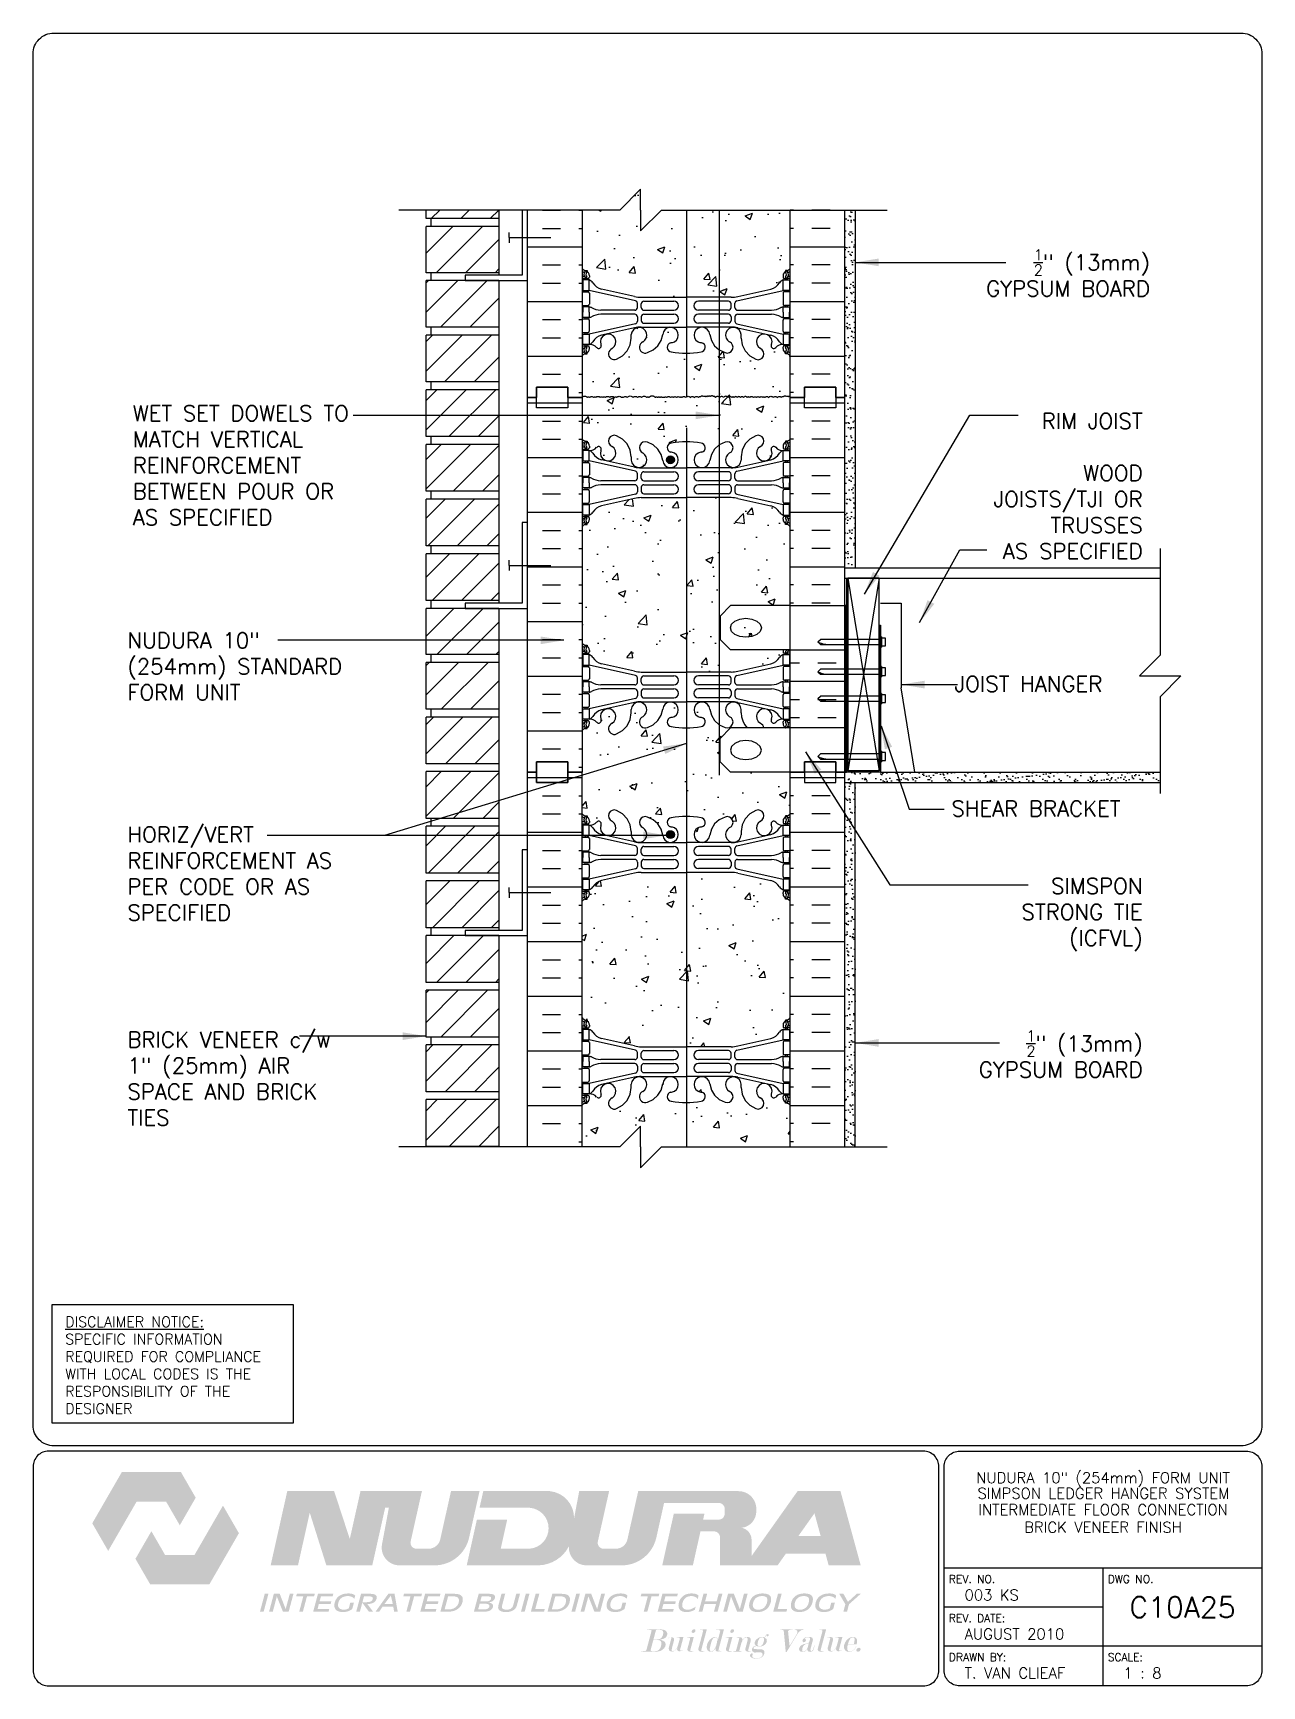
# Paper-space layout 'C10A25' of a CAD drawing. Header units: inches. Extents: x 0.42 to 7.8, y 0.49 to 10.41.
# The model-space entities are those that its viewports show. They can reach past a viewport. Long polylines and large blocks are cut down to what shows.
import ezdxf
from ezdxf.enums import TextEntityAlignment as Align

# ---------------------------------------------------------------- set-up
doc = ezdxf.new("R2010")
doc.units = ezdxf.units.IN
doc.header["$LTSCALE"] = 0.5
doc.header["$MEASUREMENT"] = 0
doc.linetypes.add('DASHED2', pattern=[0.375, 0.25, -0.125])
doc.linetypes.add('HIDDEN2', pattern=[0.1875, 0.125, -0.0625])
for name, color, linetype in [('HATCH', 12, 'Continuous'), ('line25', 2, 'Continuous'), ('LINE3', 3, 'Continuous'), ('LINE50', 5, 'Continuous'), ('LINE9', 9, 'Continuous'), ('LOGO', 7, 'Continuous'), ('TBK_LINE65', 3, 'Continuous'), ('TBK_TEXT', 4, 'Continuous'), ('TEXT', 4, 'Continuous'), ('Web_Edge', 9, 'Continuous')]:
    doc.layers.add(name, color=color, linetype=linetype)
doc.styles.add('DIM', font='romans.shx', dxfattribs={"width": 0.7})
doc.styles.add('ROMANS', font='romans.shx', dxfattribs={"height": 1.125})
doc.dimstyles.new('ext_12', dxfattribs={"dimscale": 12, "dimtxt": 0.09375, "dimasz": 0.09375, "dimexe": 0.09375, "dimexo": 0.0625, "dimgap": 0.0625, "dimtad": 1, "dimdec": 1, "dimzin": 3, "dimdsep": 46, "dimlunit": 4, "dimtxsty": 'DIM', "dimcen": 0.09, "dimdle": 0.09375, "dimclrt": 4, "dimadec": 0, "dimazin": 0, "dimtfac": 1, "dimtdec": 1, "dimtmove": 2, "dimatfit": 3, "dimfxl": 1, "dimfrac": 2, "dimtolj": 1, "dimtzin": 0, "dimarcsym": 0})
pattern_1 = [(37.5, (85.4166, 4.3693), (-0.0157483, 0.481706), [0, -0.38, 0, -0.425, 0, -0.40625]), (7.5, (85.4166, 4.3693), (0.442444, 0.7055365), [0, -0.205, 0, -0.3425, 0, -0.13125]), (327.5, (85.1091, 4.3693), (0.7785355, 0.0014148), [0, -0.125, 0, -0.45, 0, -0.5875]), (317.5, (85.1091, 4.3693), (0.7515317, 0.219419), [0, -0.0625, 0, -0.295, 0, -0.3375])]

psp = doc.layouts.new('C10A25')

# ---------------------------------------------------------------- texts
at = {"layer": 'TBK_TEXT', "color": 7, "style": 'ROMANS'}
for s, p in [('REV. NO.', (5.9215, 1.107)), ('DWG NO.', (6.876, 1.107)), ('REV. DATE:', (5.9215, 0.8726)), ('DRAWN BY:', (5.9215, 0.6382)), ('SCALE:', (6.876, 0.6382))]:
    psp.add_text(s, height=0.04688, dxfattribs=at).set_placement(p)
at = {"layer": 'TEXT', "insert": (0.6134, 2.7065), "char_height": 0.0625, "width": 1.41371, "attachment_point": 1, "style": 'ROMANS'}
psp.add_mtext('{\\Fromans.shx|c1;\\LDISCLAIMER NOTICE:\\l\\PSPECIFIC INFORMATION REQUIRED FOR COMPLIANCE WITH LOCAL CODES IS THE RESPONSIBILITY OF THE DESIGNER}', dxfattribs=at)

msp = doc.modelspace()

# ---------------------------------------------------------------- texts
at = {"layer": 'TEXT', "style": 'ROMANS'}
msp.add_text(' JOIST HANGER', height=0.75, dxfattribs=at).set_placement((147.473, 27.863), align=Align.MIDDLE_LEFT)
at = {"layer": 'TEXT', "char_height": 0.75, "style": 'ROMANS'}
for s, insert, width, attachment_point in [('\\A1;{\\H0.7x;\\S1/2;\\H1.4286x;"} (13mm) GYPSUM BOARD', (157.38, 46.479), 9.28726, 9), ('WET SET DOWELS TO MATCH VERTICAL REINFORCEMENT BETWEEN POUR OR AS SPECIFIED ', (108.498, 38.365), 11.69502, 4), ('\\A1;\\PRIM JOIST\\P\\PWOOD \\PJOISTS/TJI OR\\PTRUSSES \\PAS SPECIFIED', (157.028, 33.865), 12.00896, 9), ('NUDURA 10" (254mm) STANDARD FORM UNIT', (108.248, 28.703), 11.69947, 4), ('SHEAR BRACKET', (147.834, 21.874), 15.79937, 4), ('HORIZ/VERT REINFORCEMENT AS PER CODE OR AS SPECIFIED', (108.248, 18.753), 11.69947, 4), ('SIMSPON \\PSTRONG TIE\\P(ICFVL)', (157.028, 16.781), 15.79937, 6), ('BRICK VENEER c/w 1" (25mm) AIR SPACE AND BRICK TIES', (108.248, 8.903), 10.8749, 4), ('\\A1;{\\H0.7x;\\S1/2;\\H1.4286x;"} (13mm) GYPSUM BOARD', (157.028, 8.957), 10.57544, 9)]:
    msp.add_mtext(s, dxfattribs=dict(at, insert=insert, width=width, attachment_point=attachment_point))

# ---------------------------------------------------------------- blocks, each defined once
blk = doc.blocks.new('TITLEBLOCK-Tag')
at = {"style": 'ROMANS'}
for tag, height, p in [('TITLE_LINE_1', 0.0625, (0.927, -0.1328)), ('TITLE_LINE_2', 0.0625, (0.9294, -0.2258)), ('CENTRE-LINE-3', 0.0625, (0.927, -0.3246)), ('TITLE_LINE_4', 0.0625, (0.927, -0.4299)), ('TITLE_LINE_5', 0.0625, (0.927, -0.526)), ('DWG', 0.125, (1.4043, -0.9102))]:
    blk.add_attdef(tag, text='', height=height, dxfattribs=at).set_placement(p, align=Align.MIDDLE_CENTER)
for tag, p in [('LATEST_REVISION', (0.0954, -0.8366)), ('REVISION_DATE', (0.0954, -1.071)), ('DRAWN_BY', (0.0954, -1.3053)), ('SCALE', (1.0499, -1.3053))]:
    blk.add_attdef(tag, text='', height=0.0469, dxfattribs=at).set_placement(p, align=Align.MIDDLE_LEFT)

# ---------------------------------------------------------------- hatches: boundary and pattern name
at = {"layer": 'HATCH'}
h = msp.add_hatch(dxfattribs=at)
h.set_pattern_fill('AR-CONC', color=256, scale=0.5)
h.paths.add_polyline_path([(135.11, 36.812), (132.935, 36.812, 0.054974), (132.608, 36.776), (131.027, 36.423, 0.17445), (130.62, 36.127, -0.168672), (130.434, 35.977), (130.329, 35.977), (130.329, 35.907), (130.376, 35.907, -0.414214), (130.439, 35.845), (130.439, 35.777, -0.249069), (130.329, 35.57), (130.329, 35.528), (130.239, 35.528, 0.088416), (130.093, 35.431), (130.093, 29.816, 0.088416), (130.239, 29.718), (130.329, 29.718), (130.329, 29.677, -0.249069), (130.439, 29.47), (130.439, 29.402, -0.414214), (130.376, 29.34), (130.329, 29.34), (130.329, 29.27), (130.434, 29.27, -0.168672), (130.62, 29.12, 0.17445), (131.027, 28.824), (132.608, 28.471, 0.054974), (132.935, 28.435), (135.11, 28.435), (135.11, 31.498)])
h.paths.add_polyline_path([(136.677, 36.812), (135.11, 36.812), (135.11, 31.498), (135.11, 28.435), (136.677, 28.435)])
h.paths.add_polyline_path([(140.093, 35.431, 0.08841), (139.947, 35.528), (139.857, 35.528), (139.857, 35.57, -0.249069), (139.747, 35.777), (139.747, 35.845, -0.414214), (139.809, 35.907), (139.857, 35.907), (139.857, 35.977), (139.752, 35.977, -0.168672), (139.566, 36.127, 0.17445), (139.158, 36.423), (137.577, 36.776, 0.054974), (137.251, 36.812), (136.677, 36.812), (136.677, 28.435), (137.251, 28.435, 0.054974), (137.577, 28.471), (139.158, 28.824, 0.17445), (139.566, 29.12, -0.168672), (139.752, 29.27), (139.857, 29.27), (139.857, 29.34), (139.809, 29.34, -0.414214), (139.747, 29.402), (139.747, 29.498), (137.218, 29.498), (136.718, 29.998), (136.718, 31.123), (137.218, 31.623), (140.093, 31.623)])
h.paths.add_polyline_path([(135.11, 50.623), (133.905, 50.623), (132.905, 49.623), (132.905, 50.623), (132.905, 51.623), (131.905, 50.623), (130.093, 50.623), (130.093, 47.816, 0.088416), (130.239, 47.718), (130.329, 47.718), (130.329, 47.677, -0.249069), (130.439, 47.47), (130.439, 47.402, -0.414214), (130.376, 47.34), (130.329, 47.34), (130.329, 47.27), (130.434, 47.27, -0.168672), (130.62, 47.12, 0.17445), (131.027, 46.824), (132.608, 46.471, 0.054974), (132.935, 46.435), (135.11, 46.435)])
h.paths.add_polyline_path([(136.677, 50.623), (135.11, 50.623), (135.11, 46.435), (136.677, 46.435)])
h.paths.add_polyline_path([(140.093, 50.623), (136.677, 50.623), (136.677, 46.435), (137.251, 46.435, 0.054974), (137.577, 46.471), (139.158, 46.824, 0.17445), (139.566, 47.12, -0.168672), (139.752, 47.27), (139.857, 47.27), (139.857, 47.34), (139.809, 47.34, -0.414214), (139.747, 47.402), (139.747, 47.47, -0.249069), (139.857, 47.677), (139.857, 47.718), (139.947, 47.718, 0.08841), (140.093, 47.816)])
h.paths.add_polyline_path([(135.11, 43.754, -0.048684), (134.379, 43.819, -0.921438), (134.383, 44.257, 0.044004), (134.524, 44.297, 1.604516), (133.965, 44.673, -0.307094), (133.226, 43.777, -1), (133.013, 44.288, 1.661382), (132.452, 44.641), (132.452, 44.495, -0.316114), (131.743, 43.46, -1), (131.53, 43.971, 2.135543), (130.989, 44.17, -0.940447), (130.791, 44.019, 0.23174), (130.434, 44.17), (130.329, 44.17), (130.329, 44.1), (130.376, 44.1, -0.414214), (130.439, 44.037), (130.439, 43.97, -0.249069), (130.329, 43.763), (130.329, 43.721), (130.239, 43.721, 0.088416), (130.093, 43.623), (130.093, 41.623, -0.484838), (130.342, 41.623, -0.520567), (130.462, 41.623, -0.520567), (130.646, 41.623, -0.520567), (130.751, 41.623, -0.520567), (130.961, 41.623, -0.520567), (131.087, 41.623, -0.520567), (131.212, 41.623, -0.520567), (131.422, 41.623, -0.520567), (131.632, 41.623, -0.520567), (131.753, 41.623, -0.520567), (131.978, 41.623, -0.520567), (132.073, 41.623, -0.520567), (132.262, 41.623, -0.520567), (132.54, 41.623, -0.520567), (132.75, 41.623, -0.520567), (132.949, 41.623, -0.520567), (133.196, 41.623, -0.520567), (133.306, 41.623, -0.520567), (133.612, 41.623, -0.520567), (133.717, 41.623, -0.520567), (133.832, 41.623, -0.520567), (133.953, 41.623, -0.520567), (134.042, 41.623, -0.520567), (134.158, 41.623, -0.520567), (134.336, 41.623, -0.520567), (134.483, 41.623, -0.520567), (134.635, 41.623, -0.520567), (134.792, 41.623, -0.520567), (134.892, 41.623, -0.520567), (135.071, 41.623, -0.101442), (135.11, 41.661)])
h.paths.add_polyline_path([(136.677, 41.648, 0.437543), (136.496, 41.623, 0.520567), (136.396, 41.666, 0.520567), (136.265, 41.666, 0.520567), (136.176, 41.666, 0.520567), (136.093, 41.666, 0.520567), (136.01, 41.666, 0.520567), (135.92, 41.666, 0.520567), (135.789, 41.666, 0.520567), (135.69, 41.623, 0.520567), (135.485, 41.623, 0.520567), (135.291, 41.623, 0.520567), (135.071, 41.623, 0.520567), (134.892, 41.623, 0.520567), (134.792, 41.623, 0.520567), (134.635, 41.623, 0.520567), (134.483, 41.623, 0.520567), (134.336, 41.623, 0.520567), (134.158, 41.623, 0.520567), (134.042, 41.623, 0.520567), (133.953, 41.623, 0.520567), (133.832, 41.623, 0.520567), (133.717, 41.623, 0.520567), (133.612, 41.623, 0.520567), (133.306, 41.623, 0.520567), (133.196, 41.623, 0.520567), (132.949, 41.623, 0.520567), (132.75, 41.623, 0.520567), (132.54, 41.623, 0.520567), (132.262, 41.623, 0.520567), (132.073, 41.623, 0.520567), (131.978, 41.623, 0.520567), (131.753, 41.623, 0.520567), (131.632, 41.623, 0.520567), (131.422, 41.623, 0.520567), (131.212, 41.623, 0.520567), (131.087, 41.623, 0.520567), (130.961, 41.623, 0.520567), (130.751, 41.623, 0.520567), (130.646, 41.623, 0.520567), (130.462, 41.623, 0.520567), (130.342, 41.623, 0.484838), (130.093, 41.623), (130.093, 39.623, 0.088416), (130.239, 39.526), (130.329, 39.526), (130.329, 39.484, -0.249069), (130.439, 39.277), (130.439, 39.21, -0.414214), (130.376, 39.147), (130.329, 39.147), (130.329, 39.077), (130.434, 39.077, 0.231736), (130.791, 39.228, -0.8344), (131.003, 39.103), (130.991, 39.081, 2.155404), (131.53, 39.276, -1), (131.743, 39.787, -0.311223), (132.452, 38.771), (132.452, 38.606, 1.661382), (133.013, 38.959, -1), (133.226, 39.47, -0.307094), (133.965, 38.574, 1.604516), (134.524, 38.95, 0.044004), (134.383, 38.99, -0.921438), (134.379, 39.428, -0.048684), (135.11, 39.493), (135.11, 39.493, -0.046405), (135.806, 39.428, -0.921438), (135.803, 38.99, 0.044004), (135.661, 38.95, 1.604516), (136.22, 38.574, -0.226374), (136.677, 39.339)])
h.paths.add_polyline_path([(134.524, 38.625, -1), (134.149, 38.625, -1)], flags=16)
h.paths.add_polyline_path([(140.093, 41.623), (140.093, 43.623, 0.08841), (139.947, 43.721), (139.857, 43.721), (139.857, 43.763, -0.249069), (139.747, 43.97), (139.747, 44.037, -0.414214), (139.809, 44.1), (139.857, 44.1), (139.857, 44.17), (139.752, 44.17, 0.231736), (139.394, 44.019, -0.8344), (139.182, 44.144), (139.194, 44.165, 2.155404), (138.656, 43.971, -1), (138.442, 43.46, -0.311223), (137.733, 44.476), (137.733, 44.641, 1.661382), (137.172, 44.288, -1), (136.959, 43.777, -0.075473), (136.677, 43.908), (136.677, 38.243), (137.251, 38.243, 0.024459), (137.396, 38.261, 0.364688), (137.733, 38.606), (137.733, 38.752, -0.316114), (138.442, 39.787, -1), (138.656, 39.276, 2.135543), (139.196, 39.076, -0.940447), (139.394, 39.228, 0.23174), (139.752, 39.077), (139.857, 39.077), (139.857, 39.147), (139.809, 39.147, -0.414214), (139.747, 39.21), (139.747, 39.277, -0.249069), (139.857, 39.484), (139.857, 39.526), (139.947, 39.526, 0.08841), (140.093, 39.623)])
h.paths.add_polyline_path([(136.677, 43.908, -0.226374), (136.22, 44.673, 1.604516), (135.661, 44.297, 0.044004), (135.803, 44.257, -0.921438), (135.806, 43.819, -0.046405), (135.11, 43.754), (135.11, 41.661, -0.398102), (135.291, 41.623, -0.520567), (135.485, 41.623, -0.520567), (135.69, 41.623, -0.520567), (135.789, 41.666, -0.520567), (135.92, 41.666, -0.520567), (136.01, 41.666, -0.520567), (136.093, 41.666, -0.520567), (136.176, 41.666, -0.520567), (136.265, 41.666, -0.520567), (136.396, 41.666, -0.520567), (136.496, 41.623, -0.437543), (136.677, 41.648)])
h = msp.add_hatch(dxfattribs=at)
h.set_pattern_fill('ANSI31', color=256, scale=8, style=0)
h.set_pattern_definition([(45, (116.2912, -7.2513), (-0.707107, 0.707107), [])])
h.paths.add_polyline_path([(126.093, 26.274), (122.593, 26.274), (122.593, 24.024), (126.093, 24.024)])
h.paths.add_polyline_path([(126.093, 28.899), (122.593, 28.899), (122.593, 26.649), (126.093, 26.649)])
h.paths.add_polyline_path([(126.093, 31.494), (122.593, 31.494), (122.593, 29.274), (126.093, 29.274)])
h.paths.add_polyline_path([(126.093, 34.119), (122.593, 34.119), (122.593, 31.869), (126.093, 31.869)])
h.paths.add_polyline_path([(126.093, 36.719), (124.468, 36.719), (124.468, 36.744), (122.593, 36.744), (122.593, 34.494), (126.093, 34.494)])
h.paths.add_polyline_path([(126.093, 39.369), (122.593, 39.369), (122.593, 37.119), (126.093, 37.119)])
h.paths.add_polyline_path([(126.093, 41.994), (122.593, 41.994), (122.593, 39.744), (126.093, 39.744)])
h.paths.add_polyline_path([(126.093, 44.619), (122.593, 44.619), (122.593, 42.369), (126.093, 42.369)])
h.paths.add_polyline_path([(126.093, 47.219), (124.468, 47.219), (124.468, 47.244), (122.593, 47.244), (122.593, 44.994), (126.093, 44.994)])
h.paths.add_polyline_path([(126.093, 49.839), (122.593, 49.839), (122.593, 47.619), (126.093, 47.619)])
h.paths.add_polyline_path([(126.093, 50.623), (122.593, 50.623), (122.593, 50.214), (126.093, 50.214)])
h = msp.add_hatch(dxfattribs=at)
h.set_pattern_fill('INSUL', color=256, scale=7, style=0)
h.set_pattern_definition([(0, (-2796.069, -355.386), (0, 2.625), []), (0, (-2796.069, -354.511), (0, 2.625), [0.875, -0.875]), (0, (-2796.069, -353.636), (0, 2.625), [0.875, -0.875])])
h.paths.add_polyline_path([(130.093, 50.623), (127.468, 50.623), (127.468, 41.623), (127.905, 41.623), (127.905, 42.123), (129.405, 42.123), (129.405, 41.623), (130.093, 41.623)])
h = msp.add_hatch(dxfattribs=at)
h.set_pattern_fill('INSUL', color=256, scale=7, style=0)
h.set_pattern_definition([(180, (3066.2542, -355.386), (0, 2.625), []), (180, (3066.2542, -354.511), (0, 2.625), [0.875, -0.875]), (180, (3066.2542, -353.636), (0, 2.625), [0.875, -0.875])])
h.paths.add_polyline_path([(142.718, 50.623), (140.093, 50.623), (140.093, 41.623), (140.78, 41.623), (140.78, 42.123), (142.28, 42.123), (142.28, 41.623), (142.718, 41.623)])
h = msp.add_hatch(dxfattribs=at)
h.set_pattern_fill('AR-SAND', color=256, scale=0.25, style=0)
h.set_pattern_definition(pattern_1)
h.paths.add_polyline_path([(143.218, 50.623), (142.718, 50.623), (142.718, 33.436), (143.218, 33.436)])
h = msp.add_hatch(dxfattribs=at)
h.set_pattern_fill('INSUL', color=256, scale=7, style=0)
h.set_pattern_definition([(0, (-2796.069, -373.386), (0, 2.625), []), (0, (-2796.069, -372.511), (0, 2.625), [0.875, -0.875]), (0, (-2796.069, -371.636), (0, 2.625), [0.875, -0.875])])
h.paths.add_polyline_path([(127.468, 23.623), (127.905, 23.623), (127.905, 24.123), (129.405, 24.123), (129.405, 23.623), (130.093, 23.623), (130.093, 41.623), (129.405, 41.623), (129.405, 42.123), (127.905, 42.123), (127.905, 41.623), (127.468, 41.623)])
h = msp.add_hatch(dxfattribs=at)
h.set_pattern_fill('INSUL', color=256, scale=7, style=0)
h.set_pattern_definition([(180, (3066.2542, -373.386), (0, 2.625), []), (180, (3066.2542, -372.511), (0, 2.625), [0.875, -0.875]), (180, (3066.2542, -371.636), (0, 2.625), [0.875, -0.875])])
h.paths.add_polyline_path([(140.093, 31.623), (142.718, 31.623), (142.718, 41.623), (142.28, 41.623), (142.28, 42.123), (140.78, 42.123), (140.78, 41.623), (140.093, 41.623)])
h = msp.add_hatch(dxfattribs=at)
h.set_pattern_fill('AR-CONC', color=256, scale=0.5, style=0)
h.set_pattern_definition([(50, (132.0926, 4.6235), (3.5863, -0.31376), [0.375, -4.125]), (355, (132.0926, 4.6235), (-0.69376, 3.76096), [0.3, -3.3]), (100.451, (132.3915, 4.5973), (2.89255, 3.4472), [0.3187, -3.5057]), (46.184, (132.0926, 5.6235), (5.3362, -0.8276), [0.5625, -6.1875]), (96.636, (132.5373, 5.5545), (4.6733, 4.8706), [0.47805, -5.2586]), (351.184, (132.0926, 5.6235), (4.6733, 4.8706), [0.45, -4.95]), (21, (132.5926, 5.3735), (2.98454, -2.0131), [0.375, -4.125]), (326, (132.5926, 5.3735), (1.2166, 3.62575), [0.3, -3.3]), (71.451, (132.8413, 5.2057), (4.2011, 1.61265), [0.3187, -3.5057]), (37.5, (132.0926, 4.6235), (0.0608, 1.66447), [0, -3.26, 0, -3.35, 0, -3.3125]), (7.5, (132.0926, 4.6235), (1.31535, 1.97206), [0, -1.91, 0, -3.185, 0, -1.2625]), (327.5, (130.9776, 4.6235), (2.66911, -0.112774), [0, -1.25, 0, -3.9, 0, -5.175]), (317.5, (130.4776, 4.6235), (2.91593, 0.50052), [0, -1.625, 0, -2.59, 0, -3.675])])
edge = h.paths.add_edge_path(flags=17)
edge.add_ellipse((137.963, 30.561), major_axis=(-0.746, 0), ratio=0.610344, start_angle=0, end_angle=360)
h = msp.add_hatch(dxfattribs=at)
h.set_pattern_fill('INSUL', color=256, scale=7, style=0)
h.set_pattern_definition([(0, (85.4166, 4.3693), (0, 2.625), []), (0, (85.4166, 5.2443), (0, 2.625), [0.875, -0.875]), (0, (85.4166, 6.1193), (0, 2.625), [0.875, -0.875])])
h.paths.add_polyline_path([(142.718, 29.498), (140.093, 29.498), (140.093, 25.748), (142.718, 25.748)])
h = msp.add_hatch(dxfattribs=at)
h.set_pattern_fill('AR-CONC', color=256, scale=0.5)
h.paths.add_polyline_path([(135.11, 18.812), (132.935, 18.812, 0.054974), (132.608, 18.776), (131.027, 18.423, 0.17445), (130.62, 18.127, -0.168672), (130.434, 17.977), (130.329, 17.977), (130.329, 17.907), (130.376, 17.907, -0.414214), (130.439, 17.845), (130.439, 17.777, -0.249069), (130.329, 17.57), (130.329, 17.528), (130.239, 17.528, 0.088416), (130.093, 17.431), (130.093, 11.816, 0.088416), (130.239, 11.718), (130.329, 11.718), (130.329, 11.677, -0.249069), (130.439, 11.47), (130.439, 11.402, -0.414214), (130.376, 11.34), (130.329, 11.34), (130.329, 11.27), (130.434, 11.27, -0.168672), (130.62, 11.12, 0.17445), (131.027, 10.824), (132.608, 10.471, 0.054974), (132.935, 10.435), (135.11, 10.435)])
h.paths.add_polyline_path([(140.093, 17.431, 0.08841), (139.947, 17.528), (139.857, 17.528), (139.857, 17.57, -0.249069), (139.747, 17.777), (139.747, 17.845, -0.414214), (139.809, 17.907), (139.857, 17.907), (139.857, 17.977), (139.752, 17.977, -0.168672), (139.566, 18.127, 0.17445), (139.158, 18.423), (137.577, 18.776, 0.054974), (137.251, 18.812), (135.11, 18.812), (135.11, 10.435), (137.251, 10.435, 0.054974), (137.577, 10.471), (139.158, 10.824, 0.17445), (139.566, 11.12, -0.168672), (139.752, 11.27), (139.857, 11.27), (139.857, 11.34), (139.809, 11.34, -0.414214), (139.747, 11.402), (139.747, 11.47, -0.249069), (139.857, 11.677), (139.857, 11.718), (139.947, 11.718, 0.08841), (140.093, 11.816)])
h.paths.add_polyline_path([(140.093, 7.623, 0.08841), (139.947, 7.721), (139.857, 7.721), (139.857, 7.763, -0.249069), (139.747, 7.97), (139.747, 8.037, -0.414214), (139.809, 8.1), (139.857, 8.1), (139.857, 8.17), (139.752, 8.17, 0.231736), (139.394, 8.019, -0.8344), (139.182, 8.144), (139.194, 8.165, 2.155404), (138.656, 7.971, -1), (138.442, 7.46, -0.311223), (137.733, 8.476), (137.733, 8.641, 1.661382), (137.172, 8.288, -1), (136.959, 7.777, -0.307094), (136.22, 8.673, 1.604516), (135.661, 8.297, 0.044004), (135.803, 8.257, -0.921438), (135.806, 7.819, -0.046405), (135.11, 7.754), (135.11, 5.623), (140.093, 5.623)])
h.paths.add_polyline_path([(135.11, 7.754, -0.048684), (134.379, 7.819, -0.921438), (134.383, 8.257, 0.044004), (134.524, 8.297, 1.604516), (133.965, 8.673, -0.307094), (133.226, 7.777, -1), (133.013, 8.288, 1.661382), (132.452, 8.641), (132.452, 8.495, -0.316114), (131.743, 7.46, -1), (131.53, 7.971, 2.135543), (130.989, 8.17, -0.940447), (130.791, 8.019, 0.23174), (130.434, 8.17), (130.329, 8.17), (130.329, 8.1), (130.376, 8.1, -0.414214), (130.439, 8.037), (130.439, 7.97, -0.249069), (130.329, 7.763), (130.329, 7.721), (130.239, 7.721, 0.088416), (130.093, 7.623), (130.093, 5.623), (131.905, 5.623), (132.905, 6.623), (132.905, 5.623), (132.905, 4.623), (133.905, 5.623), (135.11, 5.623)])
h.paths.add_polyline_path([(140.093, 23.623), (137.218, 23.623), (136.718, 24.123), (136.718, 25.248), (137.218, 25.748), (138.016, 25.748, -0.184932), (137.733, 26.476), (137.733, 26.641, 1.661382), (137.172, 26.288, -1), (136.959, 25.777, -0.307094), (136.22, 26.673, 1.604516), (135.661, 26.297, 0.044004), (135.803, 26.257, -0.921438), (135.806, 25.819, -0.046405), (135.11, 25.754), (135.11, 21.493, -0.046405), (135.806, 21.428, -0.921438), (135.803, 20.99, 0.044004), (135.661, 20.95, 1.604516), (136.22, 20.574, -0.307094), (136.959, 21.47, -1), (137.172, 20.959, 1.661382), (137.733, 20.606), (137.733, 20.752, -0.316114), (138.442, 21.787, -1), (138.656, 21.276, 2.135543), (139.196, 21.076, -0.940447), (139.394, 21.228, 0.23174), (139.752, 21.077), (139.857, 21.077), (139.857, 21.147), (139.809, 21.147, -0.414214), (139.747, 21.21), (139.747, 21.277, -0.249069), (139.857, 21.484), (139.857, 21.526), (139.947, 21.526, 0.08841), (140.093, 21.623)])
h.paths.add_polyline_path([(139.182, 26.144), (139.194, 26.165, 2.155404), (138.656, 25.971, -0.270238), (138.824, 25.748), (139.857, 25.748), (139.857, 25.763, -0.249069), (139.747, 25.97), (139.747, 26.037, -0.414214), (139.809, 26.1), (139.857, 26.1), (139.857, 26.17), (139.752, 26.17, 0.231736), (139.394, 26.019, -0.8344)], flags=17)
h.paths.add_polyline_path([(135.11, 25.754, -0.048684), (134.379, 25.819, -0.921438), (134.383, 26.257, 0.044004), (134.524, 26.297, 1.604516), (133.965, 26.673, -0.307094), (133.226, 25.777, -1), (133.013, 26.288, 1.661382), (132.452, 26.641), (132.452, 26.495, -0.316114), (131.743, 25.46, -1), (131.53, 25.971, 2.135543), (130.989, 26.17, -0.940447), (130.791, 26.019, 0.23174), (130.434, 26.17), (130.329, 26.17), (130.329, 26.1), (130.376, 26.1, -0.414214), (130.439, 26.037), (130.439, 25.97, -0.249069), (130.329, 25.763), (130.329, 25.721), (130.239, 25.721, 0.088416), (130.093, 25.623), (130.093, 23.623), (130.093, 21.623, 0.088416), (130.239, 21.526), (130.329, 21.526), (130.329, 21.484, -0.249069), (130.439, 21.277), (130.439, 21.21, -0.414214), (130.376, 21.147), (130.329, 21.147), (130.329, 21.077), (130.434, 21.077, 0.231736), (130.791, 21.228, -0.8344), (131.003, 21.103), (130.991, 21.081, 2.155404), (131.53, 21.276, -1), (131.743, 21.787, -0.311223), (132.452, 20.771), (132.452, 20.606, 1.661382), (133.013, 20.959, -1), (133.226, 21.47, -0.307094), (133.965, 20.574, 1.604516), (134.524, 20.95, 0.044004), (134.383, 20.99, -0.921438), (134.379, 21.428, -0.048684), (135.11, 21.493)])
h.paths.add_polyline_path([(134.524, 20.625, -1), (134.149, 20.625, -1)], flags=16)
h = msp.add_hatch(dxfattribs=at)
h.set_pattern_fill('INSUL', color=256, scale=7, style=0)
h.set_pattern_definition([(7e-15, (-2796.069, -391.386), (0, 2.625), []), (7e-15, (-2796.069, -390.511), (0, 2.625), [0.875, -0.875]), (7e-15, (-2796.069, -389.636), (0, 2.625), [0.875, -0.875])])
h.paths.add_polyline_path([(127.468, 5.623), (127.905, 5.623), (127.905, 6.123), (129.405, 6.123), (129.405, 5.623), (130.093, 5.623), (130.093, 23.623), (129.405, 23.623), (129.405, 24.123), (127.905, 24.123), (127.905, 23.623), (127.468, 23.623)])
h = msp.add_hatch(dxfattribs=at)
h.set_pattern_fill('INSUL', color=256, scale=7, style=0)
h.set_pattern_definition([(180, (3066.2542, -391.386), (0, 2.625), []), (180, (3066.2542, -390.511), (0, 2.625), [0.875, -0.875]), (180, (3066.2542, -389.636), (0, 2.625), [0.875, -0.875])])
h.paths.add_polyline_path([(142.718, 5.623), (142.28, 5.623), (142.28, 6.123), (140.78, 6.123), (140.78, 5.623), (140.093, 5.623), (140.093, 23.623), (140.78, 23.623), (140.78, 24.123), (142.28, 24.123), (142.28, 23.623), (142.718, 23.623)])
h = msp.add_hatch(dxfattribs=at)
h.set_pattern_fill('ANSI31', color=256, scale=8, style=0)
h.set_pattern_definition([(45, (81.4166, 4.3693), (-0.707107, 0.707107), [])])
h.paths.add_polyline_path([(122.593, 7.899), (122.593, 5.649), (126.093, 5.649), (126.093, 7.899)])
h.paths.add_polyline_path([(126.093, 8.274), (126.093, 10.524), (122.593, 10.524), (122.593, 8.274)])
h.paths.add_polyline_path([(126.093, 10.899), (126.093, 13.149), (122.593, 13.149), (122.593, 10.899)])
h.paths.add_polyline_path([(126.093, 13.524), (126.093, 15.774), (122.593, 15.774), (122.593, 13.524)])
h.paths.add_polyline_path([(126.093, 16.149), (126.093, 18.399), (122.593, 18.399), (122.593, 16.149)])
h.paths.add_polyline_path([(126.093, 18.774), (126.093, 21.024), (122.593, 21.024), (122.593, 18.774)])
h.paths.add_polyline_path([(122.593, 23.649), (122.593, 21.399), (126.093, 21.399), (126.093, 23.649)])
h = msp.add_hatch(dxfattribs=at)
h.set_pattern_fill('AR-SAND', color=256, scale=0.25, style=0)
h.set_pattern_definition(pattern_1)
h.paths.add_polyline_path([(157.869, 23.123), (157.869, 23.623), (144.423, 23.623), (142.798, 23.623), (142.718, 23.623), (142.718, 23.123)])
h = msp.add_hatch(dxfattribs=at)
h.set_pattern_fill('AR-SAND', color=256, scale=0.25, style=0)
h.set_pattern_definition(pattern_1)
h.paths.add_polyline_path([(143.218, 23.123), (142.718, 23.123), (142.718, 5.623), (143.218, 5.623)])
at = {"layer": 'LINE3'}
for points in [[(134.149, 38.625, 1), (134.524, 38.625, 1)], [(134.149, 20.625, 1), (134.524, 20.625, 1)]]:
    msp.add_hatch(color=256, dxfattribs=at).paths.add_polyline_path(points)

# ---------------------------------------------------------------- linework, layer by layer
at = {"layer": 'HATCH'}
for p, q in [((142.86, 32.936), (144.36, 23.686)), ((144.36, 32.936), (142.86, 23.686))]:
    msp.add_line(p, q, dxfattribs=at)
for points in [[(130.093, 41.623, -0.484838), (130.342, 41.623, -0.520567), (130.462, 41.623, -0.520567), (130.646, 41.623, -0.520567), (130.751, 41.623, -0.520567), (130.961, 41.623, -0.520567), (131.087, 41.623, -0.520567), (131.212, 41.623, -0.520567), (131.422, 41.623, -0.520567), (131.632, 41.623, -0.520567), (131.753, 41.623, -0.520567), (131.978, 41.623, -0.520567), (132.073, 41.623, -0.520567), (132.262, 41.623, -0.520567), (132.54, 41.623, -0.520567), (132.75, 41.623, -0.520567), (132.949, 41.623, -0.520567), (133.196, 41.623, -0.520567), (133.306, 41.623, -0.520567), (133.612, 41.623, -0.520567), (133.717, 41.623, -0.520567), (133.832, 41.623, -0.520567), (133.953, 41.623, -0.520567), (134.042, 41.623, -0.520567), (134.158, 41.623, -0.520567), (134.336, 41.623, -0.520567), (134.483, 41.623, -0.520567), (134.635, 41.623, -0.520567), (134.792, 41.623, -0.520567), (134.892, 41.623, -0.520567), (135.071, 41.623, -0.520567), (135.291, 41.623, -0.520567), (135.485, 41.623, -0.520567), (135.69, 41.623, -0.520567), (135.789, 41.666, -0.520567), (135.92, 41.666, -0.520567), (136.01, 41.666, -0.520567), (136.093, 41.666)], [(138.093, 41.653, 0.272614), (138.028, 41.623, 0.520567), (137.849, 41.623, 0.520567), (137.702, 41.623, 0.520567), (137.55, 41.623, 0.520567), (137.393, 41.623, 0.520567), (137.293, 41.623, 0.520567), (137.115, 41.623, 0.520567), (136.894, 41.623, 0.520567), (136.7, 41.623, 0.520567), (136.496, 41.623, 0.520567), (136.396, 41.666, 0.520567), (136.265, 41.666, 0.520567), (136.176, 41.666, 0.520567), (136.093, 41.666)], [(138.078, 41.653, -0.272614), (138.143, 41.623, -0.520567), (138.321, 41.623, -0.520567), (138.468, 41.623, -0.520567), (138.62, 41.623, -0.520567), (138.778, 41.623, -0.520567), (138.877, 41.623, -0.520567), (139.056, 41.623, -0.520567), (139.276, 41.623, -0.520567), (139.47, 41.623, -0.520567), (139.675, 41.623, -0.520567), (139.775, 41.666, -0.520567), (139.906, 41.666, -0.520567), (139.995, 41.666, -0.450646), (140.093, 41.666)]]:
    msp.add_lwpolyline(points, format="xyb", dxfattribs=at)
at = {"layer": 'line25'}
for p, q in [((122.593, 50.214), (122.593, 50.623)), ((126.093, 50.214), (122.593, 50.214)), ((122.843, 49.839), (122.843, 50.214)), ((126.093, 50.623), (126.093, 47.494)), ((130.093, 50.623), (130.093, 41.623)), ((140.093, 41.623), (140.093, 50.623)), ((122.593, 47.619), (122.593, 49.839)), ((126.093, 49.839), (122.593, 49.839)), ((126.093, 47.619), (122.593, 47.619)), ((122.593, 44.994), (122.593, 47.244)), ((126.093, 47.244), (122.593, 47.244)), ((122.843, 47.244), (122.843, 47.619)), ((126.093, 47.244), (126.093, 31.744)), ((126.093, 44.994), (122.593, 44.994)), ((122.593, 42.369), (122.593, 44.619)), ((126.093, 44.619), (122.593, 44.619)), ((122.843, 44.619), (122.843, 44.994)), ((126.093, 42.369), (122.593, 42.369)), ((122.843, 41.994), (122.843, 42.369)), ((126.093, 41.994), (122.593, 41.994)), ((122.593, 39.744), (122.593, 41.994)), ((130.093, 41.623), (130.093, 23.623)), ((140.093, 17.998), (140.093, 41.623)), ((126.093, 39.744), (122.593, 39.744)), ((122.843, 39.369), (122.843, 39.744)), ((126.093, 39.369), (122.593, 39.369)), ((122.593, 37.119), (122.593, 39.369)), ((126.093, 37.119), (122.593, 37.119)), ((126.093, 36.744), (122.593, 36.744)), ((122.593, 34.494), (122.593, 36.744)), ((122.843, 36.744), (122.843, 37.119)), ((126.093, 34.494), (122.593, 34.494)), ((122.843, 34.119), (122.843, 34.494)), ((126.093, 34.119), (122.593, 34.119)), ((122.593, 31.869), (122.593, 34.119)), ((142.718, 32.936), (157.869, 32.936)), ((126.093, 31.869), (122.593, 31.869)), ((122.843, 31.494), (122.843, 31.869)), ((126.093, 31.494), (122.593, 31.494)), ((122.593, 29.274), (122.593, 31.494)), ((126.093, 31.494), (126.093, 16.024)), ((144.36, 30.686), (144.36, 23.686)), ((126.093, 29.274), (122.593, 29.274)), ((126.093, 28.899), (122.593, 28.899)), ((122.593, 26.649), (122.593, 28.899)), ((122.843, 28.899), (122.843, 29.274)), ((126.093, 26.649), (122.593, 26.649)), ((126.093, 26.274), (122.593, 26.274)), ((122.593, 24.024), (122.593, 26.274)), ((122.843, 26.274), (122.843, 26.649)), ((126.093, 24.024), (122.593, 24.024)), ((126.093, 23.649), (122.593, 23.649)), ((122.593, 21.399), (122.593, 23.649)), ((130.093, 5.623), (130.093, 23.623)), ((144.36, 23.686), (142.86, 23.686)), ((144.423, 23.623), (157.869, 23.623)), ((144.423, 23.623), (145.735, 23.623)), ((126.093, 21.399), (122.593, 21.399)), ((126.093, 21.024), (122.593, 21.024)), ((122.593, 18.774), (122.593, 21.024)), ((122.843, 21.024), (122.843, 21.399)), ((126.093, 18.774), (122.593, 18.774)), ((126.093, 18.399), (122.593, 18.399)), ((122.593, 16.149), (122.593, 18.399)), ((140.093, 5.623), (140.093, 17.998)), ((126.093, 16.149), (122.593, 16.149)), ((122.843, 15.774), (122.843, 16.149)), ((126.093, 15.774), (122.593, 15.774)), ((122.593, 13.524), (122.593, 15.774)), ((126.093, 15.774), (126.093, 5.623)), ((126.093, 13.524), (122.593, 13.524)), ((126.093, 13.149), (122.593, 13.149)), ((122.593, 10.899), (122.593, 13.149)), ((126.093, 10.899), (122.593, 10.899)), ((126.093, 10.524), (122.593, 10.524)), ((122.593, 8.274), (122.593, 10.524)), ((122.843, 10.524), (122.843, 10.899)), ((126.093, 8.274), (122.593, 8.274)), ((126.093, 7.899), (122.593, 7.899)), ((122.593, 5.649), (122.593, 7.899)), ((126.093, 5.649), (122.593, 5.649)), ((122.843, 5.623), (122.843, 5.649))]:
    msp.add_line(p, q, dxfattribs=at)
at = {"layer": 'line25', "color": 9}
for p, q in [((141.423, 29.877), (141.548, 30.002)), ((141.423, 29.877), (141.548, 29.752)), ((144.485, 30.127), (144.423, 30.127)), ((144.423, 30.127), (144.423, 29.627)), ((144.423, 29.627), (144.485, 29.627)), ((144.485, 30.127), (144.485, 29.627)), ((144.673, 30.065), (144.485, 30.065)), ((144.485, 29.69), (144.673, 29.69)), ((144.673, 29.69), (144.673, 30.065)), ((144.485, 28.699), (144.423, 28.699)), ((144.423, 28.699), (144.423, 28.199)), ((144.485, 28.699), (144.485, 28.199)), ((144.673, 28.636), (144.485, 28.636)), ((144.673, 28.261), (144.673, 28.636)), ((141.423, 28.449), (141.548, 28.574)), ((141.423, 28.449), (141.548, 28.324)), ((144.423, 28.199), (144.485, 28.199)), ((144.485, 28.261), (144.673, 28.261)), ((141.423, 27.155), (141.548, 27.28)), ((141.423, 27.155), (141.548, 27.03)), ((144.485, 27.405), (144.423, 27.405)), ((144.423, 27.405), (144.423, 26.905)), ((144.485, 27.405), (144.485, 26.905)), ((144.673, 27.342), (144.485, 27.342)), ((144.673, 26.967), (144.673, 27.342)), ((144.423, 26.905), (144.485, 26.905)), ((144.485, 26.967), (144.673, 26.967)), ((144.485, 24.626), (144.423, 24.626)), ((144.423, 24.626), (144.423, 24.126)), ((144.485, 24.626), (144.485, 24.126)), ((141.423, 24.376), (141.548, 24.501)), ((141.423, 24.376), (141.548, 24.251)), ((144.423, 24.126), (144.485, 24.126)), ((144.673, 24.563), (144.485, 24.563)), ((144.485, 24.188), (144.673, 24.188)), ((144.673, 24.188), (144.673, 24.563))]:
    msp.add_line(p, q, dxfattribs=at)
at = {"layer": 'line25'}
msp.add_lwpolyline([(142.86, 23.686), (144.36, 23.686), (144.36, 32.936), (142.86, 32.936)], close=True, dxfattribs=at)
at = {"layer": 'line25', "color": 9}
for points in [[(141.548, 29.752), (144.423, 29.752), (144.423, 30.002), (141.548, 30.002)], [(141.548, 28.324), (144.423, 28.324), (144.423, 28.574), (141.548, 28.574)], [(141.548, 27.03), (144.423, 27.03), (144.423, 27.28), (141.548, 27.28)], [(141.548, 24.251), (144.423, 24.251), (144.423, 24.501), (141.548, 24.501)]]:
    msp.add_lwpolyline(points, dxfattribs=at)
for points in [[(141.423, 29.877), (141.621, 29.8), (141.991, 29.752)], [(141.423, 28.449), (141.621, 28.371), (141.991, 28.324)], [(141.423, 27.155), (141.621, 27.077), (141.991, 27.03)], [(141.423, 24.376), (141.621, 24.298), (141.991, 24.251)]]:
    msp.add_spline(points, degree=3, dxfattribs=at)
at = {"layer": 'LINE3'}
for p, q in [((135.11, 50.623), (135.11, 41.661)), ((136.677, 50.623), (136.677, 23.483)), ((135.11, 40.161), (135.11, 31.498)), ((135.11, 31.498), (135.11, 5.623))]:
    msp.add_line(p, q, dxfattribs=at)
for centre in [(134.337, 38.625), (134.337, 20.625)]:
    msp.add_circle(centre, 0.188, dxfattribs=at)
at = {"layer": 'LINE50'}
for p, q in [((127.468, 41.623), (127.468, 50.623)), ((142.718, 41.623), (142.718, 50.623)), ((127.468, 23.623), (127.468, 41.623)), ((142.718, 23.623), (142.718, 41.623)), ((127.468, 5.623), (127.468, 23.623)), ((142.718, 5.623), (142.718, 23.623))]:
    msp.add_line(p, q, dxfattribs=at)
for points in [[(127.468, 41.623), (127.905, 41.623), (127.905, 42.123), (129.405, 42.123), (129.405, 41.623), (130.093, 41.623)], [(130.093, 41.623), (129.405, 41.623), (129.405, 42.123), (127.905, 42.123), (127.905, 41.623), (127.468, 41.623)], [(142.718, 41.623), (142.28, 41.623), (142.28, 42.123), (140.78, 42.123), (140.78, 41.623), (140.093, 41.623)], [(140.093, 41.623), (140.78, 41.623), (140.78, 42.123), (142.28, 42.123), (142.28, 41.623), (142.718, 41.623)], [(130.093, 23.623), (129.405, 23.623), (129.405, 24.123), (127.905, 24.123), (127.905, 23.623), (127.468, 23.623)], [(127.468, 23.623), (127.905, 23.623), (127.905, 24.123), (129.405, 24.123), (129.405, 23.623), (130.093, 23.623)], [(127.468, 23.623), (127.905, 23.623), (127.905, 24.123), (129.405, 24.123), (129.405, 23.623), (130.093, 23.623)], [(140.093, 23.623), (140.78, 23.623), (140.78, 24.123), (142.28, 24.123), (142.28, 23.623), (142.718, 23.623)], [(142.718, 23.623), (142.28, 23.623), (142.28, 24.123), (140.78, 24.123), (140.78, 23.623), (140.093, 23.623)]]:
    msp.add_lwpolyline(points, dxfattribs=at)
at = {"layer": 'LINE9'}
for p, q in [((132.905, 51.623), (131.905, 50.623)), ((132.905, 50.623), (132.905, 51.623)), ((131.905, 50.623), (121.287, 50.623)), ((132.905, 50.623), (132.905, 49.623)), ((132.905, 49.623), (133.905, 50.623)), ((133.905, 50.623), (144.745, 50.623)), ((143.218, 50.623), (143.218, 33.436)), ((126.593, 49.306), (126.593, 49.556)), ((126.593, 49.306), (128.593, 49.306)), ((126.593, 49.306), (126.593, 49.056)), ((126.593, 33.556), (126.593, 33.806)), ((126.593, 33.556), (128.593, 33.556)), ((126.593, 33.556), (126.593, 33.306)), ((142.718, 33.436), (157.869, 33.436)), ((142.798, 32.936), (142.798, 23.623)), ((137.218, 31.623), (136.718, 31.123)), ((140.093, 31.623), (137.218, 31.623)), ((144.423, 31.742), (145.423, 31.742)), ((145.423, 31.742), (145.423, 27.683)), ((144.36, 30.686), (144.423, 30.686)), ((144.423, 30.686), (144.423, 23.623)), ((137.218, 29.498), (136.718, 29.998)), ((140.093, 29.498), (137.218, 29.498)), ((146.081, 23.623), (145.423, 27.683)), ((137.218, 25.748), (136.718, 25.248)), ((140.093, 25.748), (137.218, 25.748)), ((137.218, 23.623), (136.718, 24.123)), ((140.093, 23.623), (137.218, 23.623)), ((142.718, 23.123), (157.869, 23.123)), ((144.423, 23.623), (142.798, 23.623)), ((143.218, 5.623), (143.218, 23.123)), ((126.593, 17.836), (126.593, 18.086)), ((126.593, 17.836), (128.593, 17.836)), ((126.593, 17.836), (126.593, 17.586)), ((132.905, 6.623), (131.905, 5.623)), ((132.905, 5.623), (132.905, 6.623)), ((131.905, 5.623), (121.287, 5.623)), ((132.905, 5.623), (132.905, 4.623)), ((132.905, 4.623), (133.905, 5.623)), ((133.905, 5.623), (144.745, 5.623))]:
    msp.add_line(p, q, dxfattribs=at)
at = {"layer": 'LINE9', "linetype": 'HIDDEN2'}
for p, q in [((140.093, 31.623), (142.718, 31.623)), ((140.093, 29.498), (142.718, 29.498)), ((142.718, 25.748), (140.093, 25.748)), ((142.718, 23.623), (140.093, 23.623))]:
    msp.add_line(p, q, dxfattribs=at)
at = {"layer": 'LINE9'}
for points in [[(127.218, 50.623), (127.218, 47.494), (124.468, 47.494), (124.468, 47.244), (127.468, 47.244), (127.468, 50.623)], [(157.869, 34.373), (157.869, 32.006)], [(157.869, 32.006), (157.869, 29.248), (156.869, 28.248), (158.869, 28.248), (157.869, 27.248), (157.869, 22.595)], [(136.718, 31.123), (136.718, 29.998)], [(136.718, 24.123), (136.718, 25.248)]]:
    msp.add_lwpolyline(points, dxfattribs=at)
at = {"layer": 'LINE9', "linetype": 'DASHED2', "ltscale": 0.15}
for points in [[(129.405, 41.623), (129.405, 41.623), (129.405, 41.123), (127.905, 41.123), (127.905, 41.623), (127.905, 41.623)], [(142.28, 41.623), (142.28, 41.623), (142.28, 41.123), (140.78, 41.123), (140.78, 41.623), (140.78, 41.623)], [(129.405, 23.623), (129.405, 23.623), (129.405, 23.123), (127.905, 23.123), (127.905, 23.623), (127.905, 23.623)], [(140.78, 23.623), (140.78, 23.623), (140.78, 23.123), (142.28, 23.123), (142.28, 23.623), (142.28, 23.623)]]:
    msp.add_lwpolyline(points, dxfattribs=at)
at = {"layer": 'LINE9'}
for points in [[(127.468, 35.619), (127.218, 35.619), (127.218, 31.744), (124.468, 31.744), (124.468, 31.494), (127.468, 31.494)], [(142.718, 23.623), (142.798, 23.623), (142.798, 31.623), (142.718, 31.623)], [(127.468, 19.899), (127.218, 19.899), (127.218, 16.024), (124.468, 16.024), (124.468, 15.774), (127.468, 15.774)]]:
    msp.add_lwpolyline(points, close=True, dxfattribs=at)
at = {"layer": 'LINE9', "color": 8, "linetype": 'DASHED2', "ltscale": 0.15}
msp.add_lwpolyline([(127.905, 23.623), (127.905, 23.623), (127.905, 23.123), (129.405, 23.123), (129.405, 23.623), (129.405, 23.623)], dxfattribs=at)
at = {"layer": 'LINE9'}
msp.add_ellipse((137.963, 30.561), major_axis=(-0.746, 0), ratio=0.610344, dxfattribs=at)
at = {"layer": 'LINE9', "extrusion": (0, 0, -1)}
msp.add_ellipse((137.963, 24.686), major_axis=(-0.746, 0), ratio=0.610344, dxfattribs=at)
at = {"layer": 'Web_Edge'}
for p, q in [((130.239, 47.718), (130.329, 47.718)), ((130.329, 47.718), (130.329, 47.677)), ((139.947, 47.718), (139.857, 47.718)), ((139.857, 47.718), (139.857, 47.677)), ((130.093, 47.44), (130.17, 47.44)), ((130.093, 47.34), (130.376, 47.34)), ((130.239, 47.34), (130.239, 47.27)), ((130.329, 47.34), (130.329, 47.27)), ((130.439, 47.47), (130.439, 47.402)), ((139.747, 47.47), (139.747, 47.402)), ((140.093, 47.34), (139.809, 47.34)), ((139.857, 47.34), (139.857, 47.27)), ((139.947, 47.34), (139.947, 47.27)), ((140.093, 47.44), (140.015, 47.44)), ((130.093, 46.7), (130.376, 46.7)), ((130.239, 46.77), (130.239, 46.7)), ((130.329, 46.77), (130.329, 46.7)), ((132.651, 46.273), (130.434, 46.77)), ((130.439, 46.637), (130.439, 46.102)), ((132.608, 46.471), (131.027, 46.824)), ((132.749, 45.939), (132.749, 46.151)), ((132.935, 46.435), (135.093, 46.435)), ((132.936, 45.94), (132.936, 46.124)), ((133.061, 46.249), (134.501, 46.249)), ((137.251, 46.435), (135.093, 46.435)), ((137.124, 46.249), (135.684, 46.249)), ((137.249, 45.94), (137.249, 46.124)), ((137.436, 45.939), (137.436, 46.151)), ((137.534, 46.273), (139.752, 46.77)), ((137.577, 46.471), (139.158, 46.824)), ((139.747, 46.637), (139.747, 46.102)), ((140.093, 46.7), (139.809, 46.7)), ((139.857, 46.77), (139.857, 46.7)), ((139.947, 46.77), (139.947, 46.7)), ((130.093, 46.04), (130.376, 46.04)), ((130.093, 45.4), (130.376, 45.4)), ((130.239, 46.04), (130.239, 45.97)), ((130.239, 45.4), (130.239, 45.47)), ((130.329, 46.04), (130.329, 45.97)), ((130.329, 45.4), (130.329, 45.47)), ((130.439, 44.802), (130.439, 45.337)), ((132.624, 45.814), (130.986, 45.814)), ((132.624, 45.626), (130.986, 45.626)), ((132.749, 45.501), (132.749, 45.288)), ((132.936, 45.5), (132.936, 45.316)), ((133.061, 45.815), (134.501, 45.815)), ((133.061, 45.625), (134.501, 45.625)), ((137.124, 45.815), (135.684, 45.815)), ((137.124, 45.625), (135.684, 45.625)), ((137.249, 45.5), (137.249, 45.316)), ((137.436, 45.501), (137.436, 45.288)), ((137.561, 45.814), (139.199, 45.814)), ((137.561, 45.626), (139.199, 45.626)), ((139.747, 44.802), (139.747, 45.337)), ((140.093, 46.04), (139.809, 46.04)), ((140.093, 45.4), (139.809, 45.4)), ((139.857, 46.04), (139.857, 45.97)), ((139.857, 45.4), (139.857, 45.47)), ((139.947, 46.04), (139.947, 45.97)), ((139.947, 45.4), (139.947, 45.47)), ((130.093, 44.74), (130.376, 44.74)), ((130.239, 44.67), (130.239, 44.74)), ((130.329, 44.67), (130.329, 44.74)), ((132.651, 45.166), (130.434, 44.67)), ((132.608, 44.968), (131.027, 44.615)), ((132.452, 44.476), (132.452, 44.641)), ((132.935, 45.004), (135.093, 45.004)), ((133.061, 45.191), (134.501, 45.191)), ((137.251, 45.004), (135.093, 45.004)), ((137.124, 45.191), (135.684, 45.191)), ((137.534, 45.166), (139.752, 44.67)), ((137.577, 44.968), (139.158, 44.615)), ((137.733, 44.476), (137.733, 44.641)), ((140.093, 44.74), (139.809, 44.74)), ((139.857, 44.67), (139.857, 44.74)), ((139.947, 44.67), (139.947, 44.74)), ((130.093, 44.1), (130.376, 44.1)), ((130.093, 44), (130.17, 44)), ((130.239, 44.1), (130.239, 44.17)), ((130.239, 43.721), (130.329, 43.721)), ((130.329, 44.1), (130.329, 44.17)), ((130.329, 43.721), (130.329, 43.763)), ((130.439, 43.97), (130.439, 44.037)), ((130.991, 44.165), (131.003, 44.144)), ((139.194, 44.165), (139.182, 44.144)), ((139.747, 43.97), (139.747, 44.037)), ((140.093, 44.1), (139.809, 44.1)), ((139.857, 44.1), (139.857, 44.17)), ((139.857, 43.721), (139.857, 43.763)), ((139.947, 43.721), (139.857, 43.721)), ((139.947, 44.1), (139.947, 44.17)), ((140.093, 44), (140.015, 44)), ((130.093, 39.247), (130.17, 39.247)), ((130.093, 39.147), (130.376, 39.147)), ((130.239, 39.526), (130.329, 39.526)), ((130.239, 39.147), (130.239, 39.077)), ((130.329, 39.526), (130.329, 39.484)), ((130.329, 39.147), (130.329, 39.077)), ((130.439, 39.277), (130.439, 39.21)), ((130.991, 39.081), (131.003, 39.103)), ((139.194, 39.081), (139.182, 39.103)), ((139.747, 39.277), (139.747, 39.21)), ((140.093, 39.147), (139.809, 39.147)), ((139.947, 39.526), (139.857, 39.526)), ((139.857, 39.526), (139.857, 39.484)), ((139.857, 39.147), (139.857, 39.077)), ((139.947, 39.147), (139.947, 39.077)), ((140.093, 39.247), (140.015, 39.247)), ((130.093, 38.507), (130.376, 38.507)), ((130.239, 38.577), (130.239, 38.507)), ((130.329, 38.577), (130.329, 38.507)), ((132.651, 38.081), (130.434, 38.577)), ((130.439, 38.445), (130.439, 37.91)), ((132.608, 38.279), (131.027, 38.632)), ((132.452, 38.771), (132.452, 38.606)), ((132.935, 38.243), (135.093, 38.243)), ((137.251, 38.243), (135.093, 38.243)), ((137.534, 38.081), (139.752, 38.577)), ((137.577, 38.279), (139.158, 38.632)), ((137.733, 38.771), (137.733, 38.606)), ((139.747, 38.445), (139.747, 37.91)), ((140.093, 38.507), (139.809, 38.507)), ((139.857, 38.577), (139.857, 38.507)), ((139.947, 38.577), (139.947, 38.507)), ((130.093, 37.847), (130.376, 37.847)), ((130.239, 37.847), (130.239, 37.777)), ((130.329, 37.847), (130.329, 37.777)), ((132.624, 37.621), (130.986, 37.621)), ((132.624, 37.433), (130.986, 37.433)), ((132.749, 37.746), (132.749, 37.959)), ((132.936, 37.747), (132.936, 37.931)), ((133.061, 38.056), (134.501, 38.056)), ((133.061, 37.622), (134.501, 37.622)), ((133.061, 37.432), (134.501, 37.432)), ((137.124, 38.056), (135.684, 38.056)), ((137.124, 37.622), (135.684, 37.622)), ((137.124, 37.432), (135.684, 37.432)), ((137.249, 37.747), (137.249, 37.931)), ((137.436, 37.746), (137.436, 37.959)), ((137.561, 37.621), (139.199, 37.621)), ((137.561, 37.433), (139.199, 37.433)), ((140.093, 37.847), (139.809, 37.847)), ((139.857, 37.847), (139.857, 37.777)), ((139.947, 37.847), (139.947, 37.777)), ((130.093, 37.207), (130.376, 37.207)), ((130.093, 36.547), (130.376, 36.547)), ((130.239, 37.207), (130.239, 37.277)), ((130.239, 36.477), (130.239, 36.547)), ((130.329, 37.207), (130.329, 37.277)), ((130.329, 36.477), (130.329, 36.547)), ((132.651, 36.974), (130.434, 36.477)), ((130.439, 36.61), (130.439, 37.145)), ((132.608, 36.776), (131.027, 36.423)), ((132.749, 37.308), (132.749, 37.096)), ((132.935, 36.812), (135.093, 36.812)), ((132.936, 37.307), (132.936, 37.123)), ((133.061, 36.998), (134.501, 36.998)), ((137.251, 36.812), (135.093, 36.812)), ((137.124, 36.998), (135.684, 36.998)), ((137.249, 37.307), (137.249, 37.123)), ((137.436, 37.308), (137.436, 37.096)), ((137.534, 36.974), (139.752, 36.477)), ((137.577, 36.776), (139.158, 36.423)), ((139.747, 36.61), (139.747, 37.145)), ((140.093, 37.207), (139.809, 37.207)), ((140.093, 36.547), (139.809, 36.547)), ((139.857, 37.207), (139.857, 37.277)), ((139.857, 36.477), (139.857, 36.547)), ((139.947, 37.207), (139.947, 37.277)), ((139.947, 36.477), (139.947, 36.547)), ((130.093, 35.907), (130.376, 35.907)), ((130.093, 35.807), (130.17, 35.807)), ((130.239, 35.907), (130.239, 35.977)), ((130.329, 35.907), (130.329, 35.977)), ((130.439, 35.777), (130.439, 35.845)), ((139.747, 35.777), (139.747, 35.845)), ((140.093, 35.907), (139.809, 35.907)), ((139.857, 35.907), (139.857, 35.977)), ((139.947, 35.907), (139.947, 35.977)), ((140.093, 35.807), (140.015, 35.807)), ((130.239, 35.528), (130.329, 35.528)), ((130.329, 35.528), (130.329, 35.57)), ((139.857, 35.528), (139.857, 35.57)), ((139.947, 35.528), (139.857, 35.528)), ((130.239, 21.526), (130.329, 21.526)), ((130.329, 21.526), (130.329, 21.484)), ((139.947, 21.526), (139.857, 21.526)), ((139.857, 21.526), (139.857, 21.484)), ((130.093, 21.247), (130.17, 21.247)), ((130.093, 21.147), (130.376, 21.147)), ((130.239, 21.147), (130.239, 21.077)), ((130.329, 21.147), (130.329, 21.077)), ((130.439, 21.277), (130.439, 21.21)), ((130.991, 21.081), (131.003, 21.103)), ((132.452, 20.771), (132.452, 20.606)), ((137.733, 20.771), (137.733, 20.606)), ((139.194, 21.081), (139.182, 21.103)), ((139.747, 21.277), (139.747, 21.21)), ((140.093, 21.147), (139.809, 21.147)), ((139.857, 21.147), (139.857, 21.077)), ((139.947, 21.147), (139.947, 21.077)), ((140.093, 21.247), (140.015, 21.247)), ((130.093, 20.507), (130.376, 20.507)), ((130.239, 20.577), (130.239, 20.507)), ((130.329, 20.577), (130.329, 20.507)), ((132.651, 20.081), (130.434, 20.577)), ((130.439, 20.445), (130.439, 19.91)), ((132.608, 20.279), (131.027, 20.632)), ((132.749, 19.746), (132.749, 19.959)), ((132.935, 20.243), (135.093, 20.243)), ((132.936, 19.747), (132.936, 19.931)), ((133.061, 20.056), (134.501, 20.056)), ((137.251, 20.243), (135.093, 20.243)), ((137.124, 20.056), (135.684, 20.056)), ((137.249, 19.747), (137.249, 19.931)), ((137.436, 19.746), (137.436, 19.959)), ((137.534, 20.081), (139.752, 20.577)), ((137.577, 20.279), (139.158, 20.632)), ((139.747, 20.445), (139.747, 19.91)), ((140.093, 20.507), (139.809, 20.507)), ((139.857, 20.577), (139.857, 20.507)), ((139.947, 20.577), (139.947, 20.507)), ((130.093, 19.847), (130.376, 19.847)), ((130.093, 19.207), (130.376, 19.207)), ((130.239, 19.847), (130.239, 19.777)), ((130.239, 19.207), (130.239, 19.277)), ((130.329, 19.847), (130.329, 19.777)), ((130.329, 19.207), (130.329, 19.277)), ((130.439, 18.61), (130.439, 19.145)), ((132.624, 19.621), (130.986, 19.621)), ((132.624, 19.433), (130.986, 19.433)), ((132.749, 19.308), (132.749, 19.096)), ((132.936, 19.307), (132.936, 19.123)), ((133.061, 19.622), (134.501, 19.622)), ((133.061, 19.432), (134.501, 19.432)), ((137.124, 19.622), (135.684, 19.622)), ((137.124, 19.432), (135.684, 19.432)), ((137.249, 19.307), (137.249, 19.123)), ((137.436, 19.308), (137.436, 19.096)), ((137.561, 19.621), (139.199, 19.621)), ((137.561, 19.433), (139.199, 19.433)), ((139.747, 18.61), (139.747, 19.145)), ((140.093, 19.847), (139.809, 19.847)), ((140.093, 19.207), (139.809, 19.207)), ((139.857, 19.847), (139.857, 19.777)), ((139.857, 19.207), (139.857, 19.277)), ((139.947, 19.847), (139.947, 19.777)), ((139.947, 19.207), (139.947, 19.277)), ((130.093, 18.547), (130.376, 18.547)), ((130.239, 18.477), (130.239, 18.547)), ((130.329, 18.477), (130.329, 18.547)), ((132.651, 18.974), (130.434, 18.477)), ((132.608, 18.776), (131.027, 18.423)), ((132.935, 18.812), (135.093, 18.812)), ((133.061, 18.998), (134.501, 18.998)), ((137.251, 18.812), (135.093, 18.812)), ((137.124, 18.998), (135.684, 18.998)), ((137.534, 18.974), (139.752, 18.477)), ((137.577, 18.776), (139.158, 18.423)), ((140.093, 18.547), (139.809, 18.547)), ((139.857, 18.477), (139.857, 18.547)), ((139.947, 18.477), (139.947, 18.547)), ((130.093, 17.907), (130.376, 17.907)), ((130.093, 17.807), (130.17, 17.807)), ((130.239, 17.907), (130.239, 17.977)), ((130.239, 17.528), (130.329, 17.528)), ((130.329, 17.907), (130.329, 17.977)), ((130.329, 17.528), (130.329, 17.57)), ((130.439, 17.777), (130.439, 17.845)), ((139.747, 17.777), (139.747, 17.845)), ((140.093, 17.907), (139.809, 17.907)), ((139.857, 17.907), (139.857, 17.977)), ((139.857, 17.528), (139.857, 17.57)), ((139.947, 17.528), (139.857, 17.528)), ((139.947, 17.907), (139.947, 17.977)), ((140.093, 17.807), (140.015, 17.807)), ((130.093, 11.44), (130.17, 11.44)), ((130.093, 11.34), (130.376, 11.34)), ((130.239, 11.718), (130.329, 11.718)), ((130.239, 11.34), (130.239, 11.27)), ((130.329, 11.718), (130.329, 11.677)), ((130.329, 11.34), (130.329, 11.27)), ((130.439, 11.47), (130.439, 11.402)), ((139.747, 11.47), (139.747, 11.402)), ((140.093, 11.34), (139.809, 11.34)), ((139.947, 11.718), (139.857, 11.718)), ((139.857, 11.718), (139.857, 11.677)), ((139.857, 11.34), (139.857, 11.27)), ((139.947, 11.34), (139.947, 11.27)), ((140.093, 11.44), (140.015, 11.44)), ((130.093, 10.7), (130.376, 10.7)), ((130.239, 10.77), (130.239, 10.7)), ((130.329, 10.77), (130.329, 10.7)), ((132.651, 10.273), (130.434, 10.77)), ((130.439, 10.637), (130.439, 10.102)), ((132.608, 10.471), (131.027, 10.824)), ((132.935, 10.435), (135.093, 10.435)), ((137.251, 10.435), (135.093, 10.435)), ((137.534, 10.273), (139.752, 10.77)), ((137.577, 10.471), (139.158, 10.824)), ((139.747, 10.637), (139.747, 10.102)), ((140.093, 10.7), (139.809, 10.7)), ((139.857, 10.77), (139.857, 10.7)), ((139.947, 10.77), (139.947, 10.7)), ((130.093, 10.04), (130.376, 10.04)), ((130.239, 10.04), (130.239, 9.97)), ((130.329, 10.04), (130.329, 9.97)), ((132.624, 9.814), (130.986, 9.814)), ((132.624, 9.626), (130.986, 9.626)), ((132.749, 9.939), (132.749, 10.151)), ((132.936, 9.94), (132.936, 10.124)), ((133.061, 10.249), (134.501, 10.249)), ((133.061, 9.815), (134.501, 9.815)), ((133.061, 9.625), (134.501, 9.625)), ((137.124, 10.249), (135.684, 10.249)), ((137.124, 9.815), (135.684, 9.815)), ((137.124, 9.625), (135.684, 9.625)), ((137.249, 9.94), (137.249, 10.124)), ((137.436, 9.939), (137.436, 10.151)), ((137.561, 9.814), (139.199, 9.814)), ((137.561, 9.626), (139.199, 9.626)), ((140.093, 10.04), (139.809, 10.04)), ((139.857, 10.04), (139.857, 9.97)), ((139.947, 10.04), (139.947, 9.97)), ((130.093, 9.4), (130.376, 9.4)), ((130.093, 8.74), (130.376, 8.74)), ((130.239, 9.4), (130.239, 9.47)), ((130.239, 8.67), (130.239, 8.74)), ((130.329, 9.4), (130.329, 9.47)), ((130.329, 8.67), (130.329, 8.74)), ((132.651, 9.166), (130.434, 8.67)), ((130.439, 8.802), (130.439, 9.337)), ((132.608, 8.968), (131.027, 8.615)), ((132.749, 9.501), (132.749, 9.288)), ((132.935, 9.004), (135.093, 9.004)), ((132.936, 9.5), (132.936, 9.316)), ((133.061, 9.191), (134.501, 9.191)), ((137.251, 9.004), (135.093, 9.004)), ((137.124, 9.191), (135.684, 9.191)), ((137.249, 9.5), (137.249, 9.316)), ((137.436, 9.501), (137.436, 9.288)), ((137.534, 9.166), (139.752, 8.67)), ((137.577, 8.968), (139.158, 8.615)), ((139.747, 8.802), (139.747, 9.337)), ((140.093, 9.4), (139.809, 9.4)), ((140.093, 8.74), (139.809, 8.74)), ((139.857, 9.4), (139.857, 9.47)), ((139.857, 8.67), (139.857, 8.74)), ((139.947, 9.4), (139.947, 9.47)), ((139.947, 8.67), (139.947, 8.74)), ((130.093, 8.1), (130.376, 8.1)), ((130.093, 8), (130.17, 8)), ((130.239, 8.1), (130.239, 8.17)), ((130.329, 8.1), (130.329, 8.17)), ((130.439, 7.97), (130.439, 8.037)), ((130.991, 8.165), (131.003, 8.144)), ((132.452, 8.476), (132.452, 8.641)), ((137.733, 8.476), (137.733, 8.641)), ((139.194, 8.165), (139.182, 8.144)), ((139.747, 7.97), (139.747, 8.037)), ((140.093, 8.1), (139.809, 8.1)), ((139.857, 8.1), (139.857, 8.17)), ((139.947, 8.1), (139.947, 8.17)), ((140.093, 8), (140.015, 8)), ((130.239, 7.721), (130.329, 7.721)), ((130.329, 7.721), (130.329, 7.763)), ((139.857, 7.721), (139.857, 7.763)), ((139.947, 7.721), (139.857, 7.721))]:
    msp.add_line(p, q, dxfattribs=at)
at = {"layer": 'Web_Edge', "color": 8}
for p, q in [((130.093, 29.44), (130.17, 29.44)), ((130.239, 29.718), (130.329, 29.718)), ((130.329, 29.718), (130.329, 29.677)), ((130.439, 29.47), (130.439, 29.402)), ((139.747, 29.47), (139.747, 29.402)), ((140.093, 29.44), (140.015, 29.44)), ((130.093, 29.34), (130.376, 29.34)), ((130.093, 28.7), (130.376, 28.7)), ((130.239, 29.34), (130.239, 29.27)), ((130.239, 28.77), (130.239, 28.7)), ((130.329, 29.34), (130.329, 29.27)), ((130.329, 28.77), (130.329, 28.7)), ((132.651, 28.273), (130.434, 28.77)), ((130.439, 28.637), (130.439, 28.102)), ((132.608, 28.471), (131.027, 28.824)), ((137.534, 28.273), (139.752, 28.77)), ((137.577, 28.471), (139.158, 28.824)), ((139.747, 28.637), (139.747, 28.102)), ((140.093, 29.34), (139.809, 29.34)), ((140.093, 28.7), (139.809, 28.7)), ((139.857, 29.34), (139.857, 29.27)), ((139.857, 28.77), (139.857, 28.7)), ((139.947, 29.34), (139.947, 29.27)), ((139.947, 28.77), (139.947, 28.7)), ((130.093, 28.04), (130.376, 28.04)), ((130.239, 28.04), (130.239, 27.97)), ((130.329, 28.04), (130.329, 27.97)), ((132.624, 27.814), (130.986, 27.814)), ((132.749, 27.939), (132.749, 28.151)), ((132.935, 28.435), (135.093, 28.435)), ((132.936, 27.94), (132.936, 28.124)), ((133.061, 28.249), (134.501, 28.249)), ((133.061, 27.815), (134.501, 27.815)), ((137.251, 28.435), (135.093, 28.435)), ((137.124, 28.249), (135.684, 28.249)), ((137.124, 27.815), (135.684, 27.815)), ((137.249, 27.94), (137.249, 28.124)), ((137.436, 27.939), (137.436, 28.151)), ((137.561, 27.814), (139.199, 27.814)), ((140.093, 28.04), (139.809, 28.04)), ((139.857, 28.04), (139.857, 27.97)), ((139.947, 28.04), (139.947, 27.97)), ((130.093, 27.4), (130.376, 27.4)), ((130.239, 27.4), (130.239, 27.47)), ((130.329, 27.4), (130.329, 27.47)), ((132.651, 27.166), (130.434, 26.67)), ((130.439, 26.802), (130.439, 27.337)), ((132.624, 27.626), (130.986, 27.626)), ((132.749, 27.501), (132.749, 27.288)), ((132.935, 27.004), (135.093, 27.004)), ((132.936, 27.5), (132.936, 27.316)), ((133.061, 27.625), (134.501, 27.625)), ((133.061, 27.191), (134.501, 27.191)), ((137.251, 27.004), (135.093, 27.004)), ((137.124, 27.625), (135.684, 27.625)), ((137.124, 27.191), (135.684, 27.191)), ((137.249, 27.5), (137.249, 27.316)), ((137.436, 27.501), (137.436, 27.288)), ((137.534, 27.166), (139.752, 26.67)), ((137.561, 27.626), (139.199, 27.626)), ((139.747, 26.802), (139.747, 27.337)), ((140.093, 27.4), (139.809, 27.4)), ((139.857, 27.4), (139.857, 27.47)), ((139.947, 27.4), (139.947, 27.47)), ((130.093, 26.74), (130.376, 26.74)), ((130.239, 26.67), (130.239, 26.74)), ((130.329, 26.67), (130.329, 26.74)), ((132.608, 26.968), (131.027, 26.615)), ((132.452, 26.476), (132.452, 26.641)), ((137.577, 26.968), (139.158, 26.615)), ((137.733, 26.476), (137.733, 26.641)), ((140.093, 26.74), (139.809, 26.74)), ((139.857, 26.67), (139.857, 26.74)), ((139.947, 26.67), (139.947, 26.74)), ((130.093, 26.1), (130.376, 26.1)), ((130.093, 26), (130.17, 26)), ((130.239, 26.1), (130.239, 26.17)), ((130.239, 25.721), (130.329, 25.721)), ((130.329, 26.1), (130.329, 26.17)), ((130.329, 25.721), (130.329, 25.763)), ((130.439, 25.97), (130.439, 26.037)), ((130.991, 26.165), (131.003, 26.144)), ((139.194, 26.165), (139.182, 26.144)), ((139.747, 25.97), (139.747, 26.037)), ((140.093, 26.1), (139.809, 26.1)), ((139.857, 26.1), (139.857, 26.17)), ((139.857, 25.748), (139.857, 25.763)), ((139.947, 26.1), (139.947, 26.17)), ((140.093, 26), (140.015, 26))]:
    msp.add_line(p, q, dxfattribs=at)
at = {"layer": 'Web_Edge'}
for points in [[(130.134, 46.77), (130.434, 46.77), (130.434, 47.27), (130.134, 47.27)], [(140.052, 46.77), (139.752, 46.77), (139.752, 47.27), (140.052, 47.27)], [(130.134, 44.67), (130.434, 44.67), (130.434, 44.17), (130.134, 44.17)], [(140.052, 44.67), (139.752, 44.67), (139.752, 44.17), (140.052, 44.17)], [(130.134, 38.577), (130.434, 38.577), (130.434, 39.077), (130.134, 39.077)], [(140.052, 38.577), (139.752, 38.577), (139.752, 39.077), (140.052, 39.077)], [(130.134, 36.477), (130.434, 36.477), (130.434, 35.977), (130.134, 35.977)], [(140.052, 36.477), (139.752, 36.477), (139.752, 35.977), (140.052, 35.977)], [(130.134, 20.577), (130.434, 20.577), (130.434, 21.077), (130.134, 21.077)], [(140.052, 20.577), (139.752, 20.577), (139.752, 21.077), (140.052, 21.077)], [(130.134, 18.477), (130.434, 18.477), (130.434, 17.977), (130.134, 17.977)], [(140.052, 18.477), (139.752, 18.477), (139.752, 17.977), (140.052, 17.977)], [(130.134, 10.77), (130.434, 10.77), (130.434, 11.27), (130.134, 11.27)], [(140.052, 10.77), (139.752, 10.77), (139.752, 11.27), (140.052, 11.27)], [(130.134, 8.67), (130.434, 8.67), (130.434, 8.17), (130.134, 8.17)], [(140.052, 8.67), (139.752, 8.67), (139.752, 8.17), (140.052, 8.17)]]:
    msp.add_lwpolyline(points, close=True, dxfattribs=at)
for points in [[(130.434, 45.72), (130.434, 45.97), (130.134, 45.97), (130.134, 45.72)], [(130.434, 45.72), (130.434, 45.47), (130.134, 45.47), (130.134, 45.72)], [(139.752, 45.72), (139.752, 45.97), (140.052, 45.97), (140.052, 45.72)], [(139.752, 45.72), (139.752, 45.47), (140.052, 45.47), (140.052, 45.72)], [(130.434, 37.527), (130.434, 37.777), (130.134, 37.777), (130.134, 37.527)], [(130.434, 37.527), (130.434, 37.277), (130.134, 37.277), (130.134, 37.527)], [(139.752, 37.527), (139.752, 37.777), (140.052, 37.777), (140.052, 37.527)], [(139.752, 37.527), (139.752, 37.277), (140.052, 37.277), (140.052, 37.527)], [(130.434, 19.527), (130.434, 19.777), (130.134, 19.777), (130.134, 19.527)], [(130.434, 19.527), (130.434, 19.277), (130.134, 19.277), (130.134, 19.527)], [(139.752, 19.527), (139.752, 19.777), (140.052, 19.777), (140.052, 19.527)], [(139.752, 19.527), (139.752, 19.277), (140.052, 19.277), (140.052, 19.527)], [(130.434, 9.72), (130.434, 9.97), (130.134, 9.97), (130.134, 9.72)], [(130.434, 9.72), (130.434, 9.47), (130.134, 9.47), (130.134, 9.72)], [(139.752, 9.72), (139.752, 9.97), (140.052, 9.97), (140.052, 9.72)], [(139.752, 9.72), (139.752, 9.47), (140.052, 9.47), (140.052, 9.72)]]:
    msp.add_lwpolyline(points, dxfattribs=at)
at = {"layer": 'Web_Edge', "color": 8}
for points in [[(130.134, 28.77), (130.434, 28.77), (130.434, 29.27), (130.134, 29.27)], [(140.052, 28.77), (139.752, 28.77), (139.752, 29.27), (140.052, 29.27)], [(130.134, 26.67), (130.434, 26.67), (130.434, 26.17), (130.134, 26.17)], [(140.052, 26.67), (139.752, 26.67), (139.752, 26.17), (140.052, 26.17)]]:
    msp.add_lwpolyline(points, close=True, dxfattribs=at)
for points in [[(130.434, 27.72), (130.434, 27.97), (130.134, 27.97), (130.134, 27.72)], [(139.752, 27.72), (139.752, 27.97), (140.052, 27.97), (140.052, 27.72)], [(130.434, 27.72), (130.434, 27.47), (130.134, 27.47), (130.134, 27.72)], [(139.752, 27.72), (139.752, 27.47), (140.052, 27.47), (140.052, 27.72)]]:
    msp.add_lwpolyline(points, dxfattribs=at)
at = {"layer": 'Web_Edge'}
for centre, radius, start, end in [((130.439, 48.177), 0.5, 226.21089, 250.52878), ((130.439, 48.177), 0.6, 234.78322, 245.07477), ((130.432, 47.524), 0.25, 140.11451, 222.46087), ((130.275, 47.655), 0.045, 321.448, 139.1879), ((130.189, 47.47), 0.25, 0, 70.52878), ((139.997, 47.47), 0.25, 109.47122, 180), ((139.911, 47.655), 0.045, 40.8121, 218.552), ((139.747, 48.177), 0.5, 289.47122, 313.78781), ((139.753, 47.524), 0.25, 317.53913, 39.88549), ((139.747, 48.177), 0.6, 294.92523, 305.21582), ((130.171, 47.459), 0.0196, 269.40316, 15.4901), ((130.177, 47.614), 0.021, 343.464, 63.99573), ((130.281, 47.386), 0.045, 222.46087, 42.46087), ((130.432, 47.524), 0.16, 140.00008, 222.46087), ((130.376, 47.402), 0.0625, 270, 0), ((130.311, 46.927), 0.364, 34.97751, 70.33874), ((131.234, 47.538), 0.743, 212.79192, 253.81071), ((138.951, 47.538), 0.743, 286.18929, 327.20808), ((139.874, 46.927), 0.364, 109.66126, 145.02249), ((139.809, 47.402), 0.0625, 180, 270), ((139.904, 47.386), 0.045, 137.53913, 317.53913), ((139.753, 47.524), 0.16, 317.53913, 39.99992), ((140.009, 47.614), 0.021, 116.00427, 196.536), ((140.015, 47.459), 0.0196, 164.5099, 270.59684), ((130.376, 46.637), 0.0625, 0, 90), ((130.376, 46.102), 0.0625, 270, 0), ((132.935, 47.935), 1.5, 257.41348, 270), ((132.624, 46.151), 0.125, 0, 77.37673), ((133.061, 46.124), 0.125, 90, 180), ((134.501, 46.032), 0.217, 270, 90), ((135.684, 46.032), 0.217, 90, 270), ((137.124, 46.124), 0.125, 0, 90), ((137.251, 47.935), 1.5, 270, 282.58652), ((137.561, 46.151), 0.125, 102.62327, 180), ((139.809, 46.637), 0.0625, 90, 180), ((139.809, 46.102), 0.0625, 180, 270), ((130.376, 45.337), 0.0625, 0, 90), ((130.429, 45.751), 0.219, 60.49375, 88.91995), ((130.429, 45.688), 0.219, 271.08005, 299.50625), ((131.075, 46.981), 1.17, 242.63655, 265.65045), ((131.075, 44.459), 1.17, 94.34955, 117.36345), ((132.624, 45.939), 0.125, 270, 0), ((132.624, 45.501), 0.125, 0, 90), ((132.624, 45.288), 0.125, 282.62327, 0), ((133.061, 45.94), 0.125, 180, 270), ((133.061, 45.5), 0.125, 90, 180), ((133.061, 45.316), 0.125, 180, 270), ((134.501, 45.408), 0.217, 270, 90), ((135.684, 45.408), 0.217, 90, 270), ((137.124, 45.94), 0.125, 270, 360), ((137.124, 45.5), 0.125, 0, 90), ((137.124, 45.316), 0.125, 270, 0), ((137.561, 45.939), 0.125, 180, 270), ((137.561, 45.501), 0.125, 90, 180), ((137.561, 45.288), 0.125, 180, 257.37673), ((139.11, 46.981), 1.17, 274.34955, 297.36345), ((139.11, 44.459), 1.17, 62.63655, 85.65045), ((139.756, 45.751), 0.219, 91.08005, 119.50625), ((139.756, 45.688), 0.219, 240.49375, 268.91995), ((139.809, 45.337), 0.0625, 90, 180), ((130.376, 44.802), 0.0625, 270, 0), ((131.234, 43.901), 0.743, 106.18929, 147.20808), ((131.343, 44.296), 0.375, 299.93153, 200.37573), ((131.361, 44.482), 1.092, 290.51746, 359.66683), ((132.826, 44.613), 0.375, 299.93153, 175.75516), ((132.935, 43.504), 1.5, 90, 102.58652), ((132.936, 44.769), 1.034, 286.33649, 353.33314), ((134.337, 44.622), 0.375, 299.93153, 175.75516), ((135.849, 44.622), 0.375, 4.24484, 240.06847), ((137.25, 44.769), 1.034, 186.66686, 253.66351), ((137.359, 44.613), 0.375, 4.24484, 240.06847), ((137.251, 43.504), 1.5, 77.41348, 90), ((138.825, 44.482), 1.092, 180.33317, 249.48254), ((138.843, 44.296), 0.375, 339.62427, 240.06847), ((138.951, 43.901), 0.743, 32.79192, 73.81071), ((139.809, 44.802), 0.0625, 180, 270), ((130.439, 43.263), 0.6, 114.92523, 125.21678), ((130.439, 43.263), 0.5, 109.47122, 133.78911), ((130.171, 43.98), 0.0196, 344.5099, 90.59684), ((130.432, 43.915), 0.25, 137.53913, 219.88549), ((130.177, 43.826), 0.021, 296.00427, 16.536), ((130.275, 43.784), 0.045, 220.8121, 38.552), ((130.281, 44.053), 0.045, 317.53913, 137.53913), ((130.432, 43.915), 0.16, 137.53913, 219.99992), ((130.189, 43.97), 0.25, 289.47122, 360), ((130.376, 44.037), 0.0625, 360, 90), ((130.311, 44.512), 0.364, 289.66126, 325.02249), ((130.458, 43.729), 0.441, 41.01268, 93.2024), ((130.886, 44.101), 0.125, 221.01268, 20.37573), ((131.637, 43.716), 0.277, 112.68002, 292.68002), ((133.12, 44.033), 0.277, 112.68002, 292.68002), ((134.399, 44.038), 0.22, 104.2604, 264.81653), ((134.23, 45.077), 0.834, 277.8937, 290.62709), ((135.075, 47.531), 3.777, 259.37245, 270.26062), ((135.11, 47.531), 3.777, 269.73938, 280.62755), ((135.955, 45.077), 0.834, 249.37291, 262.1063), ((135.787, 44.038), 0.22, 275.18347, 75.7396), ((137.066, 44.033), 0.277, 247.31998, 67.31998), ((138.549, 43.716), 0.277, 247.31998, 67.31998), ((139.3, 44.101), 0.125, 159.62427, 318.98732), ((139.727, 43.729), 0.441, 86.7976, 138.98732), ((139.874, 44.512), 0.364, 214.97751, 250.33874), ((139.809, 44.037), 0.0625, 90, 180), ((139.997, 43.97), 0.25, 180, 250.52878), ((139.904, 44.053), 0.045, 42.46087, 222.46087), ((139.911, 43.784), 0.045, 141.448, 319.1879), ((139.753, 43.915), 0.16, 320.00008, 42.46087), ((139.747, 43.263), 0.5, 46.21219, 70.52878), ((139.753, 43.915), 0.25, 320.11451, 42.46087), ((140.009, 43.826), 0.021, 163.464, 243.99573), ((140.015, 43.98), 0.0196, 89.40316, 195.4901), ((139.747, 43.263), 0.6, 54.78322, 65.07477), ((131.637, 39.531), 0.277, 67.31998, 247.31998), ((131.361, 38.765), 1.092, 0.33317, 69.48254), ((138.825, 38.765), 1.092, 110.51746, 179.66683), ((138.549, 39.531), 0.277, 292.68002, 112.68002), ((130.439, 39.984), 0.5, 226.21089, 250.52878), ((130.439, 39.984), 0.6, 234.78322, 245.07477), ((130.171, 39.267), 0.0196, 269.40316, 15.4901), ((130.432, 39.332), 0.25, 140.11451, 222.46087), ((130.177, 39.421), 0.021, 343.464, 63.99573), ((130.275, 39.463), 0.045, 321.448, 139.1879), ((130.281, 39.193), 0.045, 222.46087, 42.46087), ((130.189, 39.277), 0.25, 0, 70.52878), ((130.432, 39.332), 0.16, 140.00008, 222.46087), ((130.376, 39.21), 0.0625, 270, 0), ((130.458, 39.518), 0.441, 266.7976, 318.98732), ((130.311, 38.735), 0.364, 34.97751, 70.33874), ((131.234, 39.346), 0.743, 212.79192, 253.81071), ((130.886, 39.146), 0.125, 339.62427, 138.98732), ((131.343, 38.951), 0.375, 159.62427, 60.06847), ((132.826, 38.634), 0.375, 184.24484, 60.06847), ((133.12, 39.214), 0.277, 67.31998, 247.31998), ((132.936, 38.477), 1.034, 6.66686, 73.66351), ((134.337, 38.625), 0.375, 184.24484, 60.06847), ((134.399, 39.209), 0.22, 95.18347, 255.7396), ((134.23, 38.17), 0.834, 69.37291, 82.1063), ((135.075, 35.716), 3.777, 89.73938, 100.62755), ((135.11, 35.716), 3.777, 79.37245, 90.26062), ((135.849, 38.625), 0.375, 119.93153, 355.75516), ((135.955, 38.17), 0.834, 97.8937, 110.62709), ((135.787, 39.209), 0.22, 284.2604, 84.81653), ((137.25, 38.477), 1.034, 106.33649, 173.33314), ((137.066, 39.214), 0.277, 292.68002, 112.68002), ((137.359, 38.634), 0.375, 119.93153, 355.75516), ((138.843, 38.951), 0.375, 119.93153, 20.37573), ((138.951, 39.346), 0.743, 286.18929, 327.20808), ((139.3, 39.146), 0.125, 41.01268, 200.37573), ((139.727, 39.518), 0.441, 221.01268, 273.2024), ((139.874, 38.735), 0.364, 109.66126, 145.02249), ((139.997, 39.277), 0.25, 109.47122, 180), ((139.809, 39.21), 0.0625, 180, 270), ((139.904, 39.193), 0.045, 137.53913, 317.53913), ((139.911, 39.463), 0.045, 40.8121, 218.552), ((139.753, 39.332), 0.16, 317.53913, 39.99992), ((139.747, 39.984), 0.5, 289.47122, 313.78781), ((139.753, 39.332), 0.25, 317.53913, 39.88549), ((140.009, 39.421), 0.021, 116.00427, 196.536), ((140.015, 39.267), 0.0196, 164.5099, 270.59684), ((139.747, 39.984), 0.6, 294.92523, 305.21678), ((130.376, 38.445), 0.0625, 0, 90), ((132.935, 39.743), 1.5, 257.41348, 270), ((137.251, 39.743), 1.5, 270, 282.58652), ((139.809, 38.445), 0.0625, 90, 180), ((130.376, 37.91), 0.0625, 270, 0), ((130.429, 37.559), 0.219, 60.49375, 88.91995), ((131.075, 38.788), 1.17, 242.63655, 265.65045), ((131.075, 36.266), 1.17, 94.34955, 117.36345), ((132.624, 37.746), 0.125, 270, 0), ((132.624, 37.308), 0.125, 0, 90), ((132.624, 37.959), 0.125, 0, 77.37673), ((133.061, 37.931), 0.125, 90, 180), ((133.061, 37.747), 0.125, 180, 270), ((133.061, 37.307), 0.125, 90, 180), ((134.501, 37.839), 0.217, 270, 90), ((134.501, 37.215), 0.217, 270, 90), ((135.684, 37.839), 0.217, 90, 270), ((135.684, 37.215), 0.217, 90, 270), ((137.124, 37.931), 0.125, 0, 90), ((137.124, 37.747), 0.125, 270, 360), ((137.124, 37.307), 0.125, 0, 90), ((137.561, 37.959), 0.125, 102.62327, 180), ((137.561, 37.746), 0.125, 180, 270), ((137.561, 37.308), 0.125, 90, 180), ((139.11, 38.788), 1.17, 274.34955, 297.36345), ((139.11, 36.266), 1.17, 62.63655, 85.65045), ((139.756, 37.559), 0.219, 91.08005, 119.50625), ((139.809, 37.91), 0.0625, 180, 270), ((130.376, 37.145), 0.0625, 0, 90), ((130.376, 36.61), 0.0625, 270, 0), ((130.429, 37.496), 0.219, 271.08005, 299.50625), ((132.935, 35.312), 1.5, 90, 102.58652), ((132.624, 37.096), 0.125, 282.62327, 0), ((133.061, 37.123), 0.125, 180, 270), ((137.124, 37.123), 0.125, 270, 0), ((137.251, 35.312), 1.5, 77.41348, 90), ((137.561, 37.096), 0.125, 180, 257.37673), ((139.756, 37.496), 0.219, 240.49375, 268.91995), ((139.809, 37.145), 0.0625, 90, 180), ((139.809, 36.61), 0.0625, 180, 270), ((130.171, 35.788), 0.0196, 344.5099, 90.59684), ((130.432, 35.723), 0.25, 137.53913, 219.88549), ((130.281, 35.861), 0.045, 317.53913, 137.53913), ((130.432, 35.723), 0.16, 137.53913, 219.99992), ((130.189, 35.777), 0.25, 289.47122, 360), ((130.376, 35.845), 0.0625, 360, 90), ((130.311, 36.32), 0.364, 289.66126, 325.02249), ((131.234, 35.709), 0.743, 106.18929, 147.20808), ((138.951, 35.709), 0.743, 32.79192, 73.81071), ((139.874, 36.32), 0.364, 214.97751, 250.33874), ((139.809, 35.845), 0.0625, 90, 180), ((139.997, 35.777), 0.25, 180, 250.52878), ((139.904, 35.861), 0.045, 42.46087, 222.46087), ((139.753, 35.723), 0.16, 320.00008, 42.46087), ((139.753, 35.723), 0.25, 320.11451, 42.46087), ((140.015, 35.788), 0.0196, 89.40316, 195.4901), ((130.439, 35.07), 0.6, 114.92523, 125.21678), ((130.439, 35.07), 0.5, 109.47122, 133.78911), ((130.177, 35.633), 0.021, 296.00427, 16.536), ((130.275, 35.592), 0.045, 220.8121, 38.552), ((139.911, 35.592), 0.045, 141.448, 319.1879), ((139.747, 35.07), 0.5, 46.21219, 70.52878), ((140.009, 35.633), 0.021, 163.464, 243.99573), ((139.747, 35.07), 0.6, 54.78418, 65.07477), ((130.439, 21.984), 0.5, 226.21089, 250.52878), ((130.439, 21.984), 0.6, 234.78322, 245.07477), ((130.432, 21.332), 0.25, 140.11451, 222.46087), ((130.177, 21.421), 0.021, 343.464, 63.99573), ((130.275, 21.463), 0.045, 321.448, 139.1879), ((130.189, 21.277), 0.25, 0, 70.52878), ((131.637, 21.531), 0.277, 67.31998, 247.31998), ((131.361, 20.765), 1.092, 0.33317, 69.48254), ((133.12, 21.214), 0.277, 67.31998, 247.31998), ((132.936, 20.477), 1.034, 6.66686, 73.66351), ((135.075, 17.716), 3.777, 89.73938, 100.62755), ((135.11, 17.716), 3.777, 79.37245, 90.26062), ((137.25, 20.477), 1.034, 106.33649, 173.33314), ((137.066, 21.214), 0.277, 292.68002, 112.68002), ((138.825, 20.765), 1.092, 110.51746, 179.66683), ((138.549, 21.531), 0.277, 292.68002, 112.68002), ((139.997, 21.277), 0.25, 109.47122, 180), ((139.911, 21.463), 0.045, 40.8121, 218.552), ((139.747, 21.984), 0.5, 289.47122, 313.78781), ((139.753, 21.332), 0.25, 317.53913, 39.88549), ((140.009, 21.421), 0.021, 116.00427, 196.536), ((139.747, 21.984), 0.6, 294.92523, 305.21678), ((130.171, 21.267), 0.0196, 269.40316, 15.4901), ((130.281, 21.193), 0.045, 222.46087, 42.46087), ((130.432, 21.332), 0.16, 140.00008, 222.46087), ((130.376, 21.21), 0.0625, 270, 0), ((130.458, 21.518), 0.441, 266.7976, 318.98732), ((130.311, 20.735), 0.364, 34.97751, 70.33874), ((131.234, 21.346), 0.743, 212.79192, 253.81071), ((130.886, 21.146), 0.125, 339.62427, 138.98732), ((131.343, 20.951), 0.375, 159.62427, 60.06847), ((132.826, 20.634), 0.375, 184.24484, 60.06847), ((134.337, 20.625), 0.375, 184.24484, 60.06847), ((134.399, 21.209), 0.22, 95.18347, 255.7396), ((134.23, 20.17), 0.834, 69.37291, 82.1063), ((135.849, 20.625), 0.375, 119.93153, 355.75516), ((135.955, 20.17), 0.834, 97.8937, 110.62709), ((135.787, 21.209), 0.22, 284.2604, 84.81653), ((137.359, 20.634), 0.375, 119.93153, 355.75516), ((138.843, 20.951), 0.375, 119.93153, 20.37573), ((138.951, 21.346), 0.743, 286.18929, 327.20808), ((139.3, 21.146), 0.125, 41.01268, 200.37573), ((139.727, 21.518), 0.441, 221.01268, 273.2024), ((139.874, 20.735), 0.364, 109.66126, 145.02249), ((139.809, 21.21), 0.0625, 180, 270), ((139.904, 21.193), 0.045, 137.53913, 317.53913), ((139.753, 21.332), 0.16, 317.53913, 39.99992), ((140.015, 21.267), 0.0196, 164.5099, 270.59684), ((130.376, 20.445), 0.0625, 0, 90), ((130.376, 19.91), 0.0625, 270, 0), ((132.935, 21.743), 1.5, 257.41348, 270), ((132.624, 19.959), 0.125, 0, 77.37673), ((133.061, 19.931), 0.125, 90, 180), ((134.501, 19.839), 0.217, 270, 90), ((135.684, 19.839), 0.217, 90, 270), ((137.124, 19.931), 0.125, 0, 90), ((137.251, 21.743), 1.5, 270, 282.58652), ((137.561, 19.959), 0.125, 102.62327, 180), ((139.809, 20.445), 0.0625, 90, 180), ((139.809, 19.91), 0.0625, 180, 270), ((130.376, 19.145), 0.0625, 0, 90), ((130.429, 19.559), 0.219, 60.49375, 88.91995), ((130.429, 19.496), 0.219, 271.08005, 299.50625), ((131.075, 20.788), 1.17, 242.63655, 265.65045), ((131.075, 18.266), 1.17, 94.34955, 117.36345), ((132.624, 19.746), 0.125, 270, 0), ((132.624, 19.308), 0.125, 0, 90), ((132.624, 19.096), 0.125, 282.62327, 0), ((133.061, 19.747), 0.125, 180, 270), ((133.061, 19.307), 0.125, 90, 180), ((133.061, 19.123), 0.125, 180, 270), ((134.501, 19.215), 0.217, 270, 90), ((135.684, 19.215), 0.217, 90, 270), ((137.124, 19.747), 0.125, 270, 360), ((137.124, 19.307), 0.125, 0, 90), ((137.124, 19.123), 0.125, 270, 0), ((137.561, 19.746), 0.125, 180, 270), ((137.561, 19.308), 0.125, 90, 180), ((137.561, 19.096), 0.125, 180, 257.37673), ((139.11, 20.788), 1.17, 274.34955, 297.36345), ((139.11, 18.266), 1.17, 62.63655, 85.65045), ((139.756, 19.559), 0.219, 91.08005, 119.50625), ((139.756, 19.496), 0.219, 240.49375, 268.91995), ((139.809, 19.145), 0.0625, 90, 180), ((130.376, 18.61), 0.0625, 270, 0), ((131.234, 17.709), 0.743, 106.18929, 147.20808), ((132.935, 17.312), 1.5, 90, 102.58652), ((137.251, 17.312), 1.5, 77.41348, 90), ((138.951, 17.709), 0.743, 32.79192, 73.81071), ((139.809, 18.61), 0.0625, 180, 270), ((130.439, 17.07), 0.6, 114.92523, 125.21678), ((130.439, 17.07), 0.5, 109.47122, 133.78911), ((130.171, 17.788), 0.0196, 344.5099, 90.59684), ((130.432, 17.723), 0.25, 137.53913, 219.88549), ((130.177, 17.633), 0.021, 296.00427, 16.536), ((130.275, 17.592), 0.045, 220.8121, 38.552), ((130.281, 17.861), 0.045, 317.53913, 137.53913), ((130.432, 17.723), 0.16, 137.53913, 219.99992), ((130.189, 17.777), 0.25, 289.47122, 360), ((130.376, 17.845), 0.0625, 360, 90), ((130.311, 18.32), 0.364, 289.66126, 325.02249), ((139.874, 18.32), 0.364, 214.97751, 250.33874), ((139.809, 17.845), 0.0625, 90, 180), ((139.997, 17.777), 0.25, 180, 250.52878), ((139.904, 17.861), 0.045, 42.46087, 222.46087), ((139.911, 17.592), 0.045, 141.448, 319.1879), ((139.753, 17.723), 0.16, 320.00008, 42.46087), ((139.747, 17.07), 0.5, 46.21219, 70.52878), ((139.753, 17.723), 0.25, 320.11451, 42.46087), ((140.009, 17.633), 0.021, 163.464, 243.99573), ((140.015, 17.788), 0.0196, 89.40316, 195.4901), ((139.747, 17.07), 0.6, 54.78418, 65.07477), ((130.439, 12.177), 0.5, 226.21089, 250.52878), ((130.439, 12.177), 0.6, 234.78322, 245.07477), ((130.171, 11.459), 0.0196, 269.40316, 15.4901), ((130.432, 11.524), 0.25, 140.11451, 222.46087), ((130.177, 11.614), 0.021, 343.464, 63.99573), ((130.275, 11.655), 0.045, 321.448, 139.1879), ((130.281, 11.386), 0.045, 222.46087, 42.46087), ((130.189, 11.47), 0.25, 0, 70.52878), ((130.432, 11.524), 0.16, 140.00008, 222.46087), ((130.376, 11.402), 0.0625, 270, 0), ((130.311, 10.927), 0.364, 34.97751, 70.33874), ((131.234, 11.538), 0.743, 212.79192, 253.81071), ((138.951, 11.538), 0.743, 286.18929, 327.20808), ((139.874, 10.927), 0.364, 109.66126, 145.02249), ((139.997, 11.47), 0.25, 109.47122, 180), ((139.809, 11.402), 0.0625, 180, 270), ((139.904, 11.386), 0.045, 137.53913, 317.53913), ((139.911, 11.655), 0.045, 40.8121, 218.552), ((139.753, 11.524), 0.16, 317.53913, 39.99992), ((139.747, 12.177), 0.5, 289.47122, 313.78781), ((139.753, 11.524), 0.25, 317.53913, 39.88549), ((140.009, 11.614), 0.021, 116.00427, 196.536), ((140.015, 11.459), 0.0196, 164.5099, 270.59684), ((139.747, 12.177), 0.6, 294.92523, 305.21582), ((130.376, 10.637), 0.0625, 0, 90), ((132.935, 11.935), 1.5, 257.41348, 270), ((137.251, 11.935), 1.5, 270, 282.58652), ((139.809, 10.637), 0.0625, 90, 180), ((130.376, 10.102), 0.0625, 270, 0), ((130.429, 9.751), 0.219, 60.49375, 88.91995), ((131.075, 10.981), 1.17, 242.63655, 265.65045), ((131.075, 8.459), 1.17, 94.34955, 117.36345), ((132.624, 9.939), 0.125, 270, 0), ((132.624, 9.501), 0.125, 0, 90), ((132.624, 10.151), 0.125, 0, 77.37673), ((133.061, 10.124), 0.125, 90, 180), ((133.061, 9.94), 0.125, 180, 270), ((133.061, 9.5), 0.125, 90, 180), ((134.501, 10.032), 0.217, 270, 90), ((134.501, 9.408), 0.217, 270, 90), ((135.684, 10.032), 0.217, 90, 270), ((135.684, 9.408), 0.217, 90, 270), ((137.124, 10.124), 0.125, 0, 90), ((137.124, 9.94), 0.125, 270, 360), ((137.124, 9.5), 0.125, 0, 90), ((137.561, 10.151), 0.125, 102.62327, 180), ((137.561, 9.939), 0.125, 180, 270), ((137.561, 9.501), 0.125, 90, 180), ((139.11, 10.981), 1.17, 274.34955, 297.36345), ((139.11, 8.459), 1.17, 62.63655, 85.65045), ((139.756, 9.751), 0.219, 91.08005, 119.50625), ((139.809, 10.102), 0.0625, 180, 270), ((130.376, 9.337), 0.0625, 0, 90), ((130.376, 8.802), 0.0625, 270, 0), ((130.429, 9.688), 0.219, 271.08005, 299.50625), ((132.826, 8.613), 0.375, 299.93153, 175.75516), ((132.935, 7.504), 1.5, 90, 102.58652), ((132.624, 9.288), 0.125, 282.62327, 0), ((133.061, 9.316), 0.125, 180, 270), ((134.337, 8.622), 0.375, 299.93153, 175.75516), ((135.849, 8.622), 0.375, 4.24484, 240.06847), ((137.359, 8.613), 0.375, 4.24484, 240.06847), ((137.124, 9.316), 0.125, 270, 0), ((137.251, 7.504), 1.5, 77.41348, 90), ((137.561, 9.288), 0.125, 180, 257.37673), ((139.756, 9.688), 0.219, 240.49375, 268.91995), ((139.809, 9.337), 0.0625, 90, 180), ((139.809, 8.802), 0.0625, 180, 270), ((130.171, 7.98), 0.0196, 344.5099, 90.59684), ((130.432, 7.915), 0.25, 137.53913, 219.88549), ((130.281, 8.053), 0.045, 317.53913, 137.53913), ((130.432, 7.915), 0.16, 137.53913, 219.99992), ((130.189, 7.97), 0.25, 289.47122, 360), ((130.376, 8.037), 0.0625, 360, 90), ((130.311, 8.512), 0.364, 289.66126, 325.02249), ((130.458, 7.729), 0.441, 41.01268, 93.2024), ((131.234, 7.901), 0.743, 106.18929, 147.20808), ((130.886, 8.101), 0.125, 221.01268, 20.37573), ((131.343, 8.296), 0.375, 299.93153, 200.37573), ((131.637, 7.716), 0.277, 112.68002, 292.68002), ((131.361, 8.482), 1.092, 290.51746, 359.66683), ((133.12, 8.033), 0.277, 112.68002, 292.68002), ((132.936, 8.769), 1.034, 286.33649, 353.33314), ((134.399, 8.038), 0.22, 104.2604, 264.81653), ((134.23, 9.077), 0.834, 277.8937, 290.62709), ((135.955, 9.077), 0.834, 249.37291, 262.1063), ((135.787, 8.038), 0.22, 275.18347, 75.7396), ((137.25, 8.769), 1.034, 186.66686, 253.66351), ((137.066, 8.033), 0.277, 247.31998, 67.31998), ((138.825, 8.482), 1.092, 180.33317, 249.48254), ((138.549, 7.716), 0.277, 247.31998, 67.31998), ((138.843, 8.296), 0.375, 339.62427, 240.06847), ((138.951, 7.901), 0.743, 32.79192, 73.81071), ((139.3, 8.101), 0.125, 159.62427, 318.98732), ((139.727, 7.729), 0.441, 86.7976, 138.98732), ((139.874, 8.512), 0.364, 214.97751, 250.33874), ((139.809, 8.037), 0.0625, 90, 180), ((139.997, 7.97), 0.25, 180, 250.52878), ((139.904, 8.053), 0.045, 42.46087, 222.46087), ((139.753, 7.915), 0.16, 320.00008, 42.46087), ((139.753, 7.915), 0.25, 320.11451, 42.46087), ((140.015, 7.98), 0.0196, 89.40316, 195.4901), ((130.439, 7.263), 0.6, 114.92523, 125.21678), ((130.439, 7.263), 0.5, 109.47122, 133.78911), ((130.177, 7.826), 0.021, 296.00427, 16.536), ((130.275, 7.784), 0.045, 220.8121, 38.552), ((135.075, 11.531), 3.777, 259.37245, 270.26062), ((135.11, 11.531), 3.777, 269.73938, 280.62755), ((139.911, 7.784), 0.045, 141.448, 319.1879), ((139.747, 7.263), 0.5, 46.21219, 70.52878), ((140.009, 7.826), 0.021, 163.464, 243.99573), ((139.747, 7.263), 0.6, 54.78322, 65.07477)]:
    msp.add_arc(centre, radius, start, end, dxfattribs=at)
at = {"layer": 'Web_Edge', "color": 8}
for centre, radius, start, end in [((130.439, 30.177), 0.5, 226.21089, 250.52878), ((130.439, 30.177), 0.6, 234.78322, 245.07477), ((130.171, 29.459), 0.0196, 269.40316, 15.4901), ((130.432, 29.524), 0.25, 140.11451, 222.46087), ((130.177, 29.614), 0.021, 343.464, 63.99573), ((130.275, 29.655), 0.045, 321.448, 139.1879), ((130.281, 29.386), 0.045, 222.46087, 42.46087), ((130.189, 29.47), 0.25, 0, 70.52878), ((130.432, 29.524), 0.16, 140.00008, 222.46087), ((130.376, 29.402), 0.0625, 270, 0), ((139.997, 29.47), 0.25, 173.37582, 180), ((139.809, 29.402), 0.0625, 180, 270), ((139.904, 29.386), 0.045, 137.53913, 317.53913), ((139.753, 29.524), 0.16, 317.53913, 350.74946), ((139.753, 29.524), 0.25, 317.53913, 354.09489), ((140.015, 29.459), 0.0196, 164.5099, 270.59684), ((130.376, 28.637), 0.0625, 0, 90), ((130.311, 28.927), 0.364, 34.97751, 70.33874), ((131.234, 29.538), 0.743, 212.79192, 253.81071), ((138.951, 29.538), 0.743, 286.18929, 327.20808), ((139.874, 28.927), 0.364, 109.66126, 145.02249), ((139.809, 28.637), 0.0625, 90, 180), ((130.376, 28.102), 0.0625, 270, 0), ((130.429, 27.751), 0.219, 60.49375, 88.91995), ((131.075, 28.981), 1.17, 242.63655, 265.65045), ((132.935, 29.935), 1.5, 257.41348, 270), ((132.624, 27.939), 0.125, 270, 0), ((132.624, 28.151), 0.125, 0, 77.37673), ((133.061, 28.124), 0.125, 90, 180), ((133.061, 27.94), 0.125, 180, 270), ((134.501, 28.032), 0.217, 270, 90), ((135.684, 28.032), 0.217, 90, 270), ((137.124, 28.124), 0.125, 0, 90), ((137.124, 27.94), 0.125, 270, 360), ((137.251, 29.935), 1.5, 270, 282.58652), ((137.561, 28.151), 0.125, 102.62327, 180), ((137.561, 27.939), 0.125, 180, 270), ((139.11, 28.981), 1.17, 274.34955, 297.36345), ((139.756, 27.751), 0.219, 91.08005, 119.50625), ((139.809, 28.102), 0.0625, 180, 270), ((130.376, 27.337), 0.0625, 0, 90), ((130.429, 27.688), 0.219, 271.08005, 299.50625), ((131.075, 26.459), 1.17, 94.34955, 117.36345), ((132.935, 25.504), 1.5, 90, 102.58652), ((132.624, 27.501), 0.125, 0, 90), ((132.624, 27.288), 0.125, 282.62327, 0), ((133.061, 27.5), 0.125, 90, 180), ((133.061, 27.316), 0.125, 180, 270), ((134.337, 26.622), 0.375, 299.93153, 175.75516), ((134.501, 27.408), 0.217, 270, 90), ((135.684, 27.408), 0.217, 90, 270), ((135.849, 26.622), 0.375, 4.24484, 240.06847), ((137.124, 27.5), 0.125, 0, 90), ((137.124, 27.316), 0.125, 270, 0), ((137.251, 25.504), 1.5, 77.41348, 90), ((137.561, 27.501), 0.125, 90, 180), ((137.561, 27.288), 0.125, 180, 257.37673), ((139.11, 26.459), 1.17, 62.63655, 85.65045), ((139.756, 27.688), 0.219, 240.49375, 268.91995), ((139.809, 27.337), 0.0625, 90, 180), ((130.376, 26.802), 0.0625, 270, 0), ((130.311, 26.512), 0.364, 289.66126, 325.02249), ((131.234, 25.901), 0.743, 106.18929, 147.20808), ((131.343, 26.296), 0.375, 299.93153, 200.37573), ((131.361, 26.482), 1.092, 290.51746, 359.66683), ((132.826, 26.613), 0.375, 299.93153, 175.75516), ((133.12, 26.033), 0.277, 112.68002, 292.68002), ((132.936, 26.769), 1.034, 286.33649, 353.33314), ((134.399, 26.038), 0.22, 104.2604, 264.81653), ((134.23, 27.077), 0.834, 277.8937, 290.62709), ((135.955, 27.077), 0.834, 249.37291, 262.1063), ((135.787, 26.038), 0.22, 275.18347, 75.7396), ((137.25, 26.769), 1.034, 186.66686, 253.66351), ((137.066, 26.033), 0.277, 247.31998, 67.31998), ((137.359, 26.613), 0.375, 4.24484, 240.06847), ((138.825, 26.482), 1.092, 180.33317, 222.24308), ((138.843, 26.296), 0.375, 339.62427, 240.06847), ((138.951, 25.901), 0.743, 32.79192, 73.81071), ((139.874, 26.512), 0.364, 214.97751, 250.33874), ((139.809, 26.802), 0.0625, 180, 270), ((130.439, 25.263), 0.6, 114.92523, 125.21678), ((130.439, 25.263), 0.5, 109.47122, 133.78911), ((130.171, 25.98), 0.0196, 344.5099, 90.59684), ((130.432, 25.915), 0.25, 137.53913, 219.88549), ((130.177, 25.826), 0.021, 296.00427, 16.536), ((130.275, 25.784), 0.045, 220.8121, 38.552), ((130.281, 26.053), 0.045, 317.53913, 137.53913), ((130.432, 25.915), 0.16, 137.53913, 219.99992), ((130.189, 25.97), 0.25, 289.47122, 360), ((130.376, 26.037), 0.0625, 360, 90), ((130.458, 25.729), 0.441, 41.01268, 93.2024), ((130.886, 26.101), 0.125, 221.01268, 20.37573), ((131.637, 25.716), 0.277, 112.68002, 292.68002), ((135.075, 29.531), 3.777, 259.37245, 270.26062), ((135.11, 29.531), 3.777, 269.73938, 280.62755), ((138.549, 25.716), 0.277, 6.8308, 67.31998), ((139.3, 26.101), 0.125, 159.62427, 318.98732), ((139.727, 25.729), 0.441, 86.7976, 138.98732), ((139.809, 26.037), 0.0625, 90, 180), ((139.997, 25.97), 0.25, 180, 242.2077), ((139.904, 26.053), 0.045, 42.46087, 222.46087), ((139.911, 25.784), 0.045, 141.448, 232.49291), ((139.753, 25.915), 0.16, 320.00008, 42.46087), ((139.753, 25.915), 0.25, 320.11451, 42.46087), ((139.911, 25.784), 0.045, 307.50709, 319.1879), ((140.009, 25.826), 0.021, 163.464, 243.99573), ((140.015, 25.98), 0.0196, 89.40316, 195.4901), ((139.747, 25.263), 0.6, 54.78322, 65.07477)]:
    msp.add_arc(centre, radius, start, end, dxfattribs=at)
at = {"layer": 'Web_Edge'}
for points in [[(132.936, 45.945), (132.936, 46.119)], [(137.249, 45.945), (137.249, 46.119)], [(132.936, 45.495), (132.936, 45.321)], [(137.249, 45.495), (137.249, 45.321)], [(132.936, 37.752), (132.936, 37.926)], [(137.249, 37.752), (137.249, 37.926)], [(132.936, 37.302), (132.936, 37.128)], [(137.249, 37.302), (137.249, 37.128)], [(132.936, 19.752), (132.936, 19.926)], [(137.249, 19.752), (137.249, 19.926)], [(132.936, 19.302), (132.936, 19.128)], [(137.249, 19.302), (137.249, 19.128)], [(132.936, 9.945), (132.936, 10.119)], [(137.249, 9.945), (137.249, 10.119)], [(132.936, 9.495), (132.936, 9.321)], [(137.249, 9.495), (137.249, 9.321)]]:
    msp.add_open_spline(points, degree=1, dxfattribs=at)
at = {"layer": 'Web_Edge', "color": 8}
for points in [[(132.936, 27.945), (132.936, 28.119)], [(137.249, 27.945), (137.249, 28.119)], [(132.936, 27.495), (132.936, 27.321)], [(137.249, 27.495), (137.249, 27.321)]]:
    msp.add_open_spline(points, degree=1, dxfattribs=at)

msp.set_redraw_order([(e.dxf.handle, doc.entitydb.next_handle()) for e in msp.query("TEXT MTEXT ATTDEF DIMENSION ARC_DIMENSION")])  # texts and dimensions are drawn at this point

# ---------------------------------------------------------------- leaders
at = {"layer": 'TEXT'}
for points, override in [([(143.218, 48.113), (150.451, 48.113)], {"dimgap": 0.0625, "dimtad": 0}), ([(136.677, 40.765), (119.092, 40.765)], {"dimgap": 0.0625, "dimtad": 0}), ([(143.653, 32.179), (148.723, 40.766), (151.042, 40.766)], {"dimtad": 0}), ([(146.309, 30.814), (148.234, 34.301), (149.536, 34.301)], {"dimtad": 0}), ([(129.221, 29.958), (115.463, 29.958)], {"dimgap": 0.0625, "dimtad": 0}), ([(145.424, 27.832), (148.134, 27.832)], {"dimgap": 0.0625, "dimtad": 0}), ([(144.454, 25.848), (145.808, 21.841), (147.481, 21.841)], {"dimgap": 0.0625, "dimtad": 0}), ([(135.11, 25.004), (120.598, 20.589), (114.963, 20.589)], {"dimgap": 0.0625, "dimtad": 0}), ([(140.825, 24.601), (144.886, 18.21), (151.533, 18.21)], {"dimgap": 0.0625, "dimtad": 0}), ([(134.153, 20.589), (114.963, 20.589)], {"dimgap": 0.0625, "dimtad": 0}), ([(122.593, 10.942), (116.517, 10.942)], {"dimgap": 0.0625, "dimtad": 0}), ([(143.218, 10.618), (150.152, 10.618)], {"dimgap": 0.0625, "dimtad": 0})]:
    msp.add_leader(points, dimstyle='ext_12', override=override, dxfattribs=at)

# ---------------------------------------------------------------- hatches: boundary and pattern name
at = {"layer": 'LOGO'}
h = psp.add_hatch(color=118, dxfattribs=at)
h.paths.add_polyline_path([(1.3084, 1.7731), (0.9533, 1.7731), (0.7758, 1.4656), (0.8714, 1.2999), (1.0421, 1.5955), (1.2196, 1.5955), (1.3015, 1.4537), (1.3971, 1.6193)])
h.paths.add_polyline_path([(3.5239, 1.6586), (3.1242, 1.6586), (3.102, 1.5589), (3.4023, 1.5589, -0.930471), (3.4023, 1.313), (3.2292, 1.313), (3.2681, 1.4879), (3.0862, 1.4879), (3.0251, 1.2131), (3.4568, 1.2131, 0.270268), (3.639, 1.3273, 0.435341), (3.7452, 1.2131), (3.9559, 1.2131, 0.351064), (4.1638, 1.3796), (4.2104, 1.5876), (4.539, 1.5876, -0.414214), (4.5745, 1.5521), (4.5745, 1.5234, -0.414214), (4.539, 1.4879), (4.4448, 1.4879), (4.4527, 1.5234), (4.2688, 1.5234), (4.1993, 1.2131), (4.3833, 1.2131), (4.4289, 1.4169), (4.5105, 1.4169, -0.414214), (4.546, 1.3814), (4.546, 1.2131), (4.8921, 1.2131), (4.942, 1.2835), (5.1797, 1.2835), (5.1989, 1.2131), (5.3915, 1.2131), (5.2699, 1.6586), (5.0121, 1.6586), (4.7358, 1.269), (4.7358, 1.3689, 0.349934), (4.6765, 1.4385, 0.386479), (4.7643, 1.5394), (4.7643, 1.5521, 0.414214), (4.6578, 1.6586), (4.055, 1.6586), (3.9901, 1.3685, -0.351064), (3.9208, 1.313), (3.8471, 1.313, -0.480315), (3.8125, 1.3563), (3.8802, 1.6586), (3.7005, 1.6586), (3.6697, 1.4948, 0.393378)])
h.paths.add_polyline_path([(5.0168, 1.389), (5.1136, 1.5255), (5.1509, 1.389)], flags=16)
h.paths.add_polyline_path([(1.8339, 1.0422), (1.8229, 1.0422), (1.8119, 1.0422), (1.7831, 0.9348), (1.7941, 0.9348), (1.8052, 0.9348)])
h.paths.add_polyline_path([(1.8845, 1.0267), (1.9209, 0.9348), (1.9555, 0.9348), (1.9842, 1.0422), (1.9622, 1.0422), (1.9375, 0.9502), (1.9018, 1.0422), (1.8665, 1.0422), (1.8378, 0.9348), (1.8601, 0.9348)])
h.paths.add_polyline_path([(2.0653, 1.0267), (2.1082, 1.0267), (2.1103, 1.0343), (2.1125, 1.0422), (2.0046, 1.0422), (2.0025, 1.0343), (2.0003, 1.0267), (2.0432, 1.0267), (2.0188, 0.9348), (2.0408, 0.9348)])
h.paths.add_polyline_path([(2.2117, 0.9969), (2.1413, 0.9969), (2.1492, 1.0267), (2.2196, 1.0267), (2.2216, 1.0343), (2.2237, 1.0422), (2.1314, 1.0422), (2.1027, 0.9348), (2.195, 0.9348), (2.1971, 0.9425), (2.1993, 0.9504), (2.1288, 0.9504), (2.1369, 0.9811), (2.2074, 0.9811), (2.2096, 0.989)])
h.paths.add_polyline_path([(2.3335, 0.9483), (2.3374, 0.9514), (2.3477, 0.9895), (2.3256, 0.9895), (2.3165, 0.9547), (2.3139, 0.9533), (2.3014, 0.9485), (2.2875, 0.9468), (2.276, 0.9478), (2.265, 0.9514), (2.2573, 0.9579), (2.2554, 0.9607), (2.2525, 0.9686), (2.252, 0.9782), (2.2542, 0.9893), (2.2549, 0.9917), (2.2592, 1.0022), (2.2657, 1.0113), (2.2738, 1.0185), (2.2832, 1.0235), (2.2961, 1.0274), (2.3107, 1.0288), (2.3225, 1.0279), (2.3342, 1.0243), (2.3431, 1.019), (2.3501, 1.0113), (2.3553, 1.0315), (2.3501, 1.0363), (2.3395, 1.0413), (2.3285, 1.0437), (2.3141, 1.0444), (2.3129, 1.0444), (2.2978, 1.0434), (2.2841, 1.0408), (2.2717, 1.0365), (2.2606, 1.0305), (2.2568, 1.0279), (2.2484, 1.0204), (2.2417, 1.0116), (2.2364, 1.0017), (2.2324, 0.9907), (2.2307, 0.9828), (2.2297, 0.9722), (2.2307, 0.9629), (2.2333, 0.9547), (2.2379, 0.9478), (2.2383, 0.9473), (2.2458, 0.9408), (2.2556, 0.9363), (2.2678, 0.9334), (2.282, 0.9327), (2.2822, 0.9327), (2.2966, 0.9336), (2.31, 0.9365), (2.3223, 0.9416)])
h.paths.add_polyline_path([(2.3978, 0.9888), (2.4373, 0.9348), (2.4627, 0.9348), (2.428, 0.9806), (2.4402, 0.9814), (2.4539, 0.9842), (2.4654, 0.989), (2.4728, 0.9945), (2.4795, 1.0032), (2.4841, 1.014), (2.4848, 1.0185), (2.4838, 1.0276), (2.4781, 1.0348), (2.4735, 1.0377), (2.4623, 1.041), (2.4476, 1.0422), (2.3901, 1.0422), (2.3613, 0.9348), (2.3834, 0.9348)])
h.paths.add_polyline_path([(2.3985, 0.9919), (2.4078, 1.0267), (2.4412, 1.0267), (2.4474, 1.0262), (2.4579, 1.0226), (2.4601, 1.0207), (2.4613, 1.0113), (2.4579, 1.0039), (2.4498, 0.9965), (2.44, 0.9931), (2.4244, 0.9919)], flags=16)
h.paths.add_polyline_path([(2.5912, 1.0422), (2.5541, 1.0422), (2.4771, 0.9348), (2.4989, 0.9348), (2.5195, 0.9651), (2.5838, 0.9651), (2.5886, 0.9348), (2.6106, 0.9348)])
h.paths.add_polyline_path([(2.5303, 0.9806), (2.5692, 1.031), (2.5814, 0.9806)], flags=16)
h.paths.add_polyline_path([(2.7089, 1.0267), (2.7518, 1.0267), (2.754, 1.0343), (2.7559, 1.0422), (2.6483, 1.0422), (2.6461, 1.0343), (2.644, 1.0267), (2.6869, 1.0267), (2.6624, 0.9348), (2.6842, 0.9348)])
h.paths.add_polyline_path([(2.8533, 0.989), (2.8552, 0.9969), (2.7847, 0.9969), (2.7928, 1.0267), (2.8631, 1.0267), (2.8652, 1.0343), (2.8674, 1.0422), (2.7749, 1.0422), (2.7461, 0.9348), (2.8386, 0.9348), (2.8408, 0.9425), (2.8427, 0.9504), (2.7725, 0.9504), (2.7806, 0.9811), (2.8511, 0.9811)])
h.paths.add_polyline_path([(2.9988, 1.0228), (2.9942, 1.0295), (2.988, 1.0346), (2.9782, 1.0389), (2.9657, 1.0415), (2.9503, 1.0422), (2.8954, 1.0422), (2.8667, 0.9348), (2.9144, 0.9348), (2.9175, 0.9348), (2.9319, 0.936), (2.9455, 0.9389), (2.958, 0.9435), (2.9693, 0.95), (2.9746, 0.9535), (2.9829, 0.9612), (2.9899, 0.9701), (2.9952, 0.9799), (2.999, 0.9907), (2.9992, 0.9909), (2.9997, 0.9938), (3.0016, 1.0048), (3.0012, 1.0147)])
h.paths.add_polyline_path([(2.9132, 1.0267), (2.947, 1.0267), (2.9544, 1.0262), (2.9662, 1.0231), (2.9741, 1.0171), (2.9741, 1.0168), (2.9777, 1.0096), (2.9786, 1.0003), (2.9767, 0.9893), (2.9758, 0.9864), (2.9712, 0.9758), (2.9645, 0.967), (2.9559, 0.9595), (2.9453, 0.9538), (2.9324, 0.95), (2.918, 0.9488), (2.8923, 0.9488)], flags=16)
h.paths.add_polyline_path([(3.1949, 1.0168), (3.1953, 1.0188), (3.1949, 1.0283), (3.1894, 1.0358), (3.1867, 1.0375), (3.1759, 1.041), (3.1613, 1.0422), (3.0968, 1.0422), (3.068, 0.9348), (3.1311, 0.9348), (3.1402, 0.9351), (3.1541, 0.9377), (3.1659, 0.9423), (3.1704, 0.9454), (3.1783, 0.9535), (3.1829, 0.9639), (3.1836, 0.9677), (3.1824, 0.9768), (3.1759, 0.9838), (3.1683, 0.9873), (3.1551, 0.9902), (3.1647, 0.9919), (3.1774, 0.9965), (3.1817, 0.9991), (3.1901, 1.007)])
h.paths.add_polyline_path([(3.1716, 1.012), (3.1702, 1.0084), (3.1615, 1.0005), (3.1548, 0.9981), (3.14, 0.9965), (3.1066, 0.9965), (3.1146, 1.0267), (3.1493, 1.0267), (3.1579, 1.0262), (3.1685, 1.0233), (3.1704, 1.0214)], flags=16)
h.paths.add_polyline_path([(3.1575, 0.9782), (3.1603, 0.9754), (3.1615, 0.9663), (3.1591, 0.9603), (3.1508, 0.9528), (3.1421, 0.95), (3.1265, 0.9488), (3.0937, 0.9488), (3.1028, 0.9826), (3.1376, 0.9826), (3.1469, 0.9818)], flags=16)
h.paths.add_polyline_path([(3.256, 1.0422), (3.2339, 1.0422), (3.215, 0.9718), (3.2143, 0.9686), (3.2136, 0.9583), (3.2162, 0.9497), (3.2217, 0.9428), (3.2239, 0.9411), (3.2332, 0.9363), (3.2452, 0.9336), (3.2601, 0.9327), (3.2646, 0.9327), (3.2795, 0.9341), (3.2924, 0.9375), (3.3039, 0.9428), (3.3066, 0.9447), (3.3154, 0.9521), (3.3217, 0.9612), (3.326, 0.9718), (3.3449, 1.0422), (3.3226, 1.0422), (3.3035, 0.9708), (3.3035, 0.9706), (3.2984, 0.9603), (3.2903, 0.9528), (3.2788, 0.9483), (3.2637, 0.9466), (3.2495, 0.9483), (3.2403, 0.9529), (3.2361, 0.9605), (3.2371, 0.9708)])
h.paths.add_polyline_path([(3.4018, 1.0422), (3.3907, 1.0422), (3.3797, 1.0422), (3.3509, 0.9348), (3.362, 0.9348), (3.373, 0.9348)])
h.paths.add_polyline_path([(3.461, 1.0422), (3.4389, 1.0422), (3.4101, 0.9348), (3.4895, 0.9348), (3.4917, 0.9425), (3.4936, 0.9504), (3.4363, 0.9504)])
h.paths.add_polyline_path([(3.6453, 1.0048), (3.6448, 1.0147), (3.6424, 1.0228), (3.6379, 1.0295), (3.6317, 1.0346), (3.6218, 1.0389), (3.6094, 1.0415), (3.594, 1.0422), (3.5391, 1.0422), (3.5103, 0.9348), (3.5578, 0.9348), (3.5612, 0.9348), (3.5756, 0.936), (3.589, 0.9389), (3.6014, 0.9435), (3.613, 0.95), (3.6182, 0.9535), (3.6266, 0.9612), (3.6336, 0.9701), (3.6388, 0.9799), (3.6425, 0.9901), (3.6434, 0.9938)])
h.paths.add_polyline_path([(3.5569, 1.0267), (3.5904, 1.0267), (3.5981, 1.0262), (3.6096, 1.0231), (3.6177, 1.0169), (3.6213, 1.0096), (3.6221, 1.0003), (3.6201, 0.9893), (3.6194, 0.9864), (3.6149, 0.9758), (3.6082, 0.967), (3.5995, 0.9595), (3.589, 0.9538), (3.576, 0.95), (3.5617, 0.9488), (3.536, 0.9488)], flags=16)
h.paths.add_polyline_path([(3.7048, 1.0422), (3.6937, 1.0422), (3.6827, 1.0422), (3.6539, 0.9348), (3.665, 0.9348), (3.676, 0.9348)])
h.paths.add_polyline_path([(3.7556, 1.0267), (3.792, 0.9348), (3.8266, 0.9348), (3.8553, 1.0422), (3.833, 1.0422), (3.8083, 0.9502), (3.7726, 1.0422), (3.7376, 1.0422), (3.7088, 0.9348), (3.7309, 0.9348)])
h.paths.add_polyline_path([(3.8894, 0.9893), (3.8901, 0.9917), (3.8944, 1.0022), (3.9009, 1.0113), (3.9093, 1.0185), (3.9184, 1.0235), (3.9313, 1.0274), (3.9459, 1.0288), (3.9577, 1.0279), (3.9694, 1.0243), (3.9783, 1.019), (3.9853, 1.0113), (3.9905, 1.0315), (3.9853, 1.0363), (3.9747, 1.0413), (3.9637, 1.0437), (3.9493, 1.0444), (3.9481, 1.0444), (3.9332, 1.0434), (3.9193, 1.0408), (3.9069, 1.0365), (3.8958, 1.0305), (3.892, 1.0279), (3.8838, 1.0204), (3.8769, 1.0116), (3.8716, 1.0017), (3.8678, 0.9907), (3.8659, 0.9828), (3.8649, 0.9722), (3.8659, 0.9629), (3.8685, 0.9547), (3.8731, 0.9478), (3.8735, 0.9473), (3.881, 0.9408), (3.8908, 0.9363), (3.903, 0.9334), (3.9172, 0.9327), (3.9174, 0.9327), (3.9318, 0.9336), (3.9452, 0.9365), (3.9574, 0.9416), (3.9687, 0.9483), (3.9725, 0.9514), (3.9829, 0.9895), (3.961, 0.9895), (3.9517, 0.9547), (3.9491, 0.9533), (3.9366, 0.9485), (3.9227, 0.9468), (3.9112, 0.9478), (3.9002, 0.9514), (3.8925, 0.9579), (3.8906, 0.9607), (3.8877, 0.9686), (3.8874, 0.9782)])
h.paths.add_polyline_path([(4.1346, 1.0267), (4.1775, 1.0267), (4.1797, 1.0343), (4.1816, 1.0422), (4.074, 1.0422), (4.0718, 1.0343), (4.0696, 1.0267), (4.1126, 1.0267), (4.0881, 0.9348), (4.1099, 0.9348)])
h.paths.add_polyline_path([(4.2787, 0.989), (4.2808, 0.9969), (4.2104, 0.9969), (4.2183, 1.0267), (4.2888, 1.0267), (4.2909, 1.0343), (4.2931, 1.0422), (4.2005, 1.0422), (4.1718, 0.9348), (4.2643, 0.9348), (4.2665, 0.9425), (4.2684, 0.9504), (4.1981, 0.9504), (4.2063, 0.9811), (4.2768, 0.9811)])
h.paths.add_polyline_path([(4.3214, 0.9893), (4.3221, 0.9912), (4.3264, 1.002), (4.3324, 1.0111), (4.3398, 1.0185), (4.3463, 1.0226), (4.3585, 1.0271), (4.3727, 1.0288), (4.3861, 1.0276), (4.3976, 1.0238), (4.4062, 1.0183), (4.4122, 1.0101), (4.4177, 1.0315), (4.4122, 1.0363), (4.4017, 1.0413), (4.3902, 1.0437), (4.3758, 1.0444), (4.3638, 1.0439), (4.3499, 1.0413), (4.3377, 1.037), (4.3266, 1.0305), (4.3235, 1.0281), (4.3156, 1.0207), (4.3089, 1.0118), (4.3036, 1.002), (4.2998, 0.9907), (4.2981, 0.983), (4.2969, 0.9725), (4.2976, 0.9631), (4.3003, 0.9547), (4.3043, 0.9478), (4.3108, 0.9416), (4.3202, 0.9365), (4.3319, 0.9336), (4.3458, 0.9327), (4.3588, 0.9334), (4.3727, 0.9365), (4.3834, 0.9404), (4.3952, 0.9471), (4.4, 0.9648), (4.3969, 0.9629), (4.3839, 0.9555), (4.3731, 0.9504), (4.3647, 0.948), (4.3506, 0.9466), (4.342, 0.9473), (4.3312, 0.9509), (4.3235, 0.9576), (4.3221, 0.9603), (4.3197, 0.9682), (4.3194, 0.978)])
h.paths.add_polyline_path([(4.469, 1.0422), (4.447, 1.0422), (4.4182, 0.9348), (4.4403, 0.9348), (4.4525, 0.9811), (4.5222, 0.9811), (4.5098, 0.9348), (4.5318, 0.9348), (4.5606, 1.0422), (4.5385, 1.0422), (4.5263, 0.9969), (4.4568, 0.9969)])
h.paths.add_polyline_path([(4.6124, 1.0267), (4.6491, 0.9348), (4.6833, 0.9348), (4.7121, 1.0422), (4.6901, 1.0422), (4.6654, 0.9502), (4.6296, 1.0422), (4.5944, 1.0422), (4.5656, 0.9348), (4.5879, 0.9348)])
h.paths.add_polyline_path([(4.8507, 0.99), (4.8521, 0.9957), (4.8536, 1.0068), (4.8531, 1.0164), (4.8507, 1.0245), (4.8461, 1.0312), (4.8394, 1.0367), (4.8293, 1.041), (4.8169, 1.0437), (4.8018, 1.0444), (4.7881, 1.0437), (4.7744, 1.041), (4.762, 1.0367), (4.751, 1.0305), (4.7476, 1.0281), (4.7394, 1.0204), (4.733, 1.0118), (4.7277, 1.002), (4.7239, 0.9907), (4.7219, 0.983), (4.721, 0.9722), (4.7217, 0.9629), (4.7243, 0.9547), (4.7289, 0.9478), (4.7361, 0.9413), (4.7457, 0.9365), (4.7577, 0.9336), (4.7718, 0.9327), (4.7864, 0.9334), (4.7999, 0.9363), (4.8121, 0.9411), (4.8229, 0.9478), (4.8286, 0.9523), (4.8361, 0.9603), (4.842, 0.9691), (4.8471, 0.9794)])
h.paths.add_polyline_path([(4.7454, 0.9893), (4.7459, 0.9912), (4.7502, 1.002), (4.7562, 1.0111), (4.7641, 1.0185), (4.7708, 1.0228), (4.7833, 1.0271), (4.7975, 1.0288), (4.8075, 1.0281), (4.8193, 1.0252), (4.8276, 1.019), (4.8305, 1.0106), (4.8308, 1.001), (4.8286, 0.9893), (4.8272, 0.9847), (4.8226, 0.9742), (4.8166, 0.9651), (4.8092, 0.9576), (4.8018, 0.9526), (4.7895, 0.948), (4.7754, 0.9466), (4.7661, 0.9473), (4.7553, 0.9509), (4.7478, 0.9576), (4.7462, 0.9603), (4.7435, 0.9684), (4.7433, 0.978)], flags=16)
h.paths.add_polyline_path([(4.9166, 1.0422), (4.8945, 1.0422), (4.8658, 0.9348), (4.9451, 0.9348), (4.9473, 0.9425), (4.9494, 0.9504), (4.8922, 0.9504)])
h.paths.add_polyline_path([(5.1014, 0.99), (5.1029, 0.9957), (5.1043, 1.0068), (5.1038, 1.0164), (5.1014, 1.0245), (5.0969, 1.0312), (5.0902, 1.0367), (5.0801, 1.041), (5.0676, 1.0437), (5.0523, 1.0444), (5.0389, 1.0437), (5.0252, 1.041), (5.0127, 1.0367), (5.0017, 1.0305), (4.9984, 1.0281), (4.9902, 1.0204), (4.9835, 1.0118), (4.9785, 1.002), (4.9744, 0.9907), (4.9727, 0.983), (4.9717, 0.9722), (4.9725, 0.9629), (4.9751, 0.9547), (4.9794, 0.9478), (4.9868, 0.9413), (4.9964, 0.9365), (5.0082, 0.9336), (5.0226, 0.9327), (5.0369, 0.9334), (5.0506, 0.9363), (5.0626, 0.9411), (5.0736, 0.9478), (5.0794, 0.9523), (5.0866, 0.9603), (5.0928, 0.9691), (5.0978, 0.9794)])
h.paths.add_polyline_path([(4.9962, 0.9893), (4.9967, 0.9912), (5.001, 1.002), (5.007, 1.0111), (5.0147, 1.0185), (5.0216, 1.0228), (5.0338, 1.0271), (5.0482, 1.0288), (5.0583, 1.0281), (5.07, 1.0252), (5.0783, 1.019), (5.0813, 1.0106), (5.0815, 1.001), (5.0791, 0.9893), (5.0779, 0.9847), (5.0734, 0.9742), (5.0674, 0.9651), (5.06, 0.9576), (5.0525, 0.9526), (5.0401, 0.948), (5.0262, 0.9466), (5.0168, 0.9473), (5.006, 0.9509), (4.9984, 0.9576), (4.9969, 0.9603), (4.9943, 0.9684), (4.994, 0.978)], flags=16)
h.paths.add_polyline_path([(5.141, 0.9782), (5.1429, 0.9893), (5.1436, 0.9917), (5.1482, 1.0022), (5.1544, 1.0113), (5.1628, 1.0185), (5.1722, 1.0235), (5.1849, 1.0274), (5.1995, 1.0288), (5.2115, 1.0279), (5.2232, 1.0243), (5.2318, 1.019), (5.2388, 1.0113), (5.2443, 1.0315), (5.239, 1.0363), (5.2285, 1.0413), (5.2172, 1.0437), (5.2028, 1.0444), (5.2019, 1.0444), (5.1868, 1.0434), (5.1731, 1.0408), (5.1606, 1.0365), (5.1496, 1.0305), (5.1458, 1.0279), (5.1374, 1.0204), (5.1304, 1.0116), (5.1252, 1.0017), (5.1213, 0.9907), (5.1197, 0.9828), (5.1187, 0.9722), (5.1194, 0.9629), (5.1223, 0.9547), (5.1273, 0.9472), (5.1348, 0.9408), (5.1446, 0.9363), (5.1566, 0.9334), (5.171, 0.9327), (5.1712, 0.9327), (5.1856, 0.9336), (5.1988, 0.9365), (5.211, 0.9416), (5.2223, 0.9483), (5.2263, 0.9514), (5.2364, 0.9895), (5.2146, 0.9895), (5.2052, 0.9547), (5.2028, 0.9533), (5.1901, 0.9485), (5.1762, 0.9468), (5.1647, 0.9478), (5.1539, 0.9514), (5.146, 0.9579), (5.1443, 0.9607), (5.1415, 0.9686)])
h.paths.add_polyline_path([(5.2877, 1.0422), (5.2625, 1.0422), (5.2992, 0.9794), (5.2872, 0.9348), (5.3093, 0.9348), (5.321, 0.9794), (5.3915, 1.0422), (5.3678, 1.0422), (5.3148, 0.9938)])
h = psp.add_hatch(color=42, dxfattribs=at)
h.paths.add_polyline_path([(1.6566, 1.4061), (1.5609, 1.5718), (1.3903, 1.2762), (1.2128, 1.2762), (1.1309, 1.418), (1.0352, 1.2524), (1.124, 1.0986), (1.479, 1.0986)])
h.paths.add_polyline_path([(2.082, 1.5296), (2.1818, 1.2131), (2.4576, 1.2131), (2.535, 1.5589), (2.5573, 1.5589), (2.5161, 1.3393, 0.469667), (2.6208, 1.2131), (2.8315, 1.2131, 0.351064), (3.0394, 1.3796), (3.1019, 1.6586), (2.9306, 1.6586), (2.8657, 1.3685, -0.351064), (2.7964, 1.313), (2.7227, 1.313, -0.480315), (2.6881, 1.3563), (2.7558, 1.6586), (2.3869, 1.6586), (2.3226, 1.3714), (2.2287, 1.6586), (1.9471, 1.6586), (1.8473, 1.2131), (2.0116, 1.2131)])
h.paths.add_polyline_path([(4.2197, 0.7416), (4.2154, 0.7522), (4.2082, 0.7584), (4.1974, 0.7634), (4.1833, 0.7663), (4.1936, 0.7682), (4.2077, 0.7726), (4.218, 0.7783), (4.2231, 0.7833), (4.2293, 0.7968), (4.2298, 0.8054), (4.224, 0.8164), (4.2168, 0.8227), (4.2058, 0.827), (4.1919, 0.8282), (4.108, 0.8282), (4.1073, 0.8265), (4.1236, 0.8258), (4.1329, 0.8241), (4.1351, 0.8224), (4.1339, 0.8152), (4.1056, 0.709), (4.1027, 0.7018), (4.0991, 0.6992), (4.0907, 0.698), (4.073, 0.6975), (4.0723, 0.6956), (4.1682, 0.6956), (4.1763, 0.6961), (4.1897, 0.6999), (4.2022, 0.7073), (4.2125, 0.7172), (4.2185, 0.7289)])
h.paths.add_polyline_path([(4.1459, 0.7654), (4.1701, 0.7654), (4.1718, 0.7654), (4.1842, 0.7625), (4.1925, 0.7547), (4.1945, 0.7431), (4.1924, 0.7287), (4.1881, 0.7172), (4.1799, 0.7061), (4.1698, 0.6999), (4.1557, 0.6975), (4.1495, 0.6975), (4.138, 0.6975), (4.132, 0.699), (4.1296, 0.7014), (4.1308, 0.709)], flags=16)
h.paths.add_polyline_path([(4.1464, 0.7673), (4.1593, 0.8152), (4.1617, 0.8231), (4.1653, 0.8258), (4.1718, 0.8265), (4.1816, 0.8265), (4.1948, 0.8248), (4.2032, 0.8195), (4.2058, 0.8099), (4.2036, 0.7948), (4.1981, 0.7821), (4.189, 0.7728), (4.1804, 0.769), (4.1655, 0.7673)], flags=16)
h.paths.add_polyline_path([(4.2705, 0.7644, 0.538513), (4.2562, 0.7806), (4.238, 0.7779), (4.237, 0.7739), (4.2418, 0.7777), (4.2514, 0.779), (4.2538, 0.7773), (4.2533, 0.7726), (4.2389, 0.7186), (4.2382, 0.7148), (4.2406, 0.7033), (4.2451, 0.6985), (4.2573, 0.6956), (4.2597, 0.6956), (4.2624, 0.6958), (4.2684, 0.6973), (4.2808, 0.7061), (4.2835, 0.709), (4.2911, 0.7217), (4.2889, 0.7134, 0.520182), (4.3025, 0.6972), (4.3223, 0.699), (4.3228, 0.7006), (4.3187, 0.7006), (4.3075, 0.7021), (4.3067, 0.7042), (4.307, 0.7081), (4.3082, 0.7133), (4.3269, 0.7833), (4.2854, 0.7812), (4.2849, 0.7793), (4.2902, 0.7793), (4.3017, 0.7788), (4.3048, 0.7769), (4.3043, 0.7706), (4.294, 0.733), (4.2895, 0.721), (4.2813, 0.7088), (4.2746, 0.7021), (4.2626, 0.6975), (4.2559, 0.7015), (4.2573, 0.7155)])
h.paths.add_polyline_path([(4.389, 0.7833), (4.3484, 0.7802), (4.348, 0.7783), (4.353, 0.7783), (4.3645, 0.7773), (4.3667, 0.7747), (4.3662, 0.7699), (4.3506, 0.7118, 0.493061), (4.3631, 0.6956), (4.3858, 0.6956), (4.3863, 0.6975), (4.3801, 0.6975), (4.3688, 0.699), (4.3674, 0.7002), (4.3681, 0.7054)])
h.paths.add_polyline_path([(4.399, 0.8183), (4.3978, 0.8267), (4.3909, 0.8298), (4.3818, 0.8267), (4.3763, 0.8183), (4.3772, 0.8102), (4.3846, 0.8068), (4.3935, 0.8102)])
h.paths.add_polyline_path([(4.4674, 0.8298), (4.4268, 0.8265), (4.4264, 0.8246), (4.4307, 0.8246), (4.4427, 0.8236), (4.4446, 0.8215), (4.4441, 0.8157), (4.4163, 0.7118, 0.492984), (4.4288, 0.6956), (4.4518, 0.6956), (4.4522, 0.6975), (4.446, 0.6975), (4.4347, 0.699), (4.4331, 0.7002), (4.434, 0.7054)])
h.paths.add_polyline_path([(4.5702, 0.8298), (4.5222, 0.8265), (4.5218, 0.8246), (4.5345, 0.8243), (4.5445, 0.8236), (4.5474, 0.8215), (4.5472, 0.8157), (4.5316, 0.7572), (4.5318, 0.7606), (4.5311, 0.773), (4.5287, 0.7785), (4.5191, 0.7833), (4.511, 0.7824), (4.4985, 0.7773), (4.4863, 0.7673), (4.4829, 0.7639), (4.4743, 0.7517), (4.469, 0.739), (4.4669, 0.728), (4.4669, 0.7153), (4.4705, 0.7049), (4.4712, 0.7037), (4.4798, 0.6961), (4.4918, 0.6937), (4.5012, 0.6958), (4.5127, 0.7052), (4.517, 0.7112), (4.5227, 0.7241), (4.5194, 0.7117, 0.523489), (4.5331, 0.6955), (4.5541, 0.6975), (4.5546, 0.6994), (4.5498, 0.6994), (4.5383, 0.7009), (4.5366, 0.7021), (4.5376, 0.7076)])
h.paths.add_polyline_path([(4.498, 0.7625), (4.5033, 0.7721), (4.5069, 0.7766), (4.5194, 0.7814), (4.5234, 0.7805), (4.5294, 0.7706), (4.5297, 0.7668), (4.529, 0.7548), (4.5256, 0.7392), (4.523, 0.7306), (4.5172, 0.7172), (4.51, 0.7061), (4.5059, 0.7014), (4.4947, 0.6956), (4.4884, 0.6973), (4.4844, 0.7081), (4.4846, 0.7105), (4.4863, 0.7222), (4.4904, 0.7387), (4.493, 0.7481)], flags=16)
h.paths.add_polyline_path([(4.6208, 0.7833), (4.5803, 0.7802), (4.5798, 0.7783), (4.5846, 0.7783), (4.5963, 0.7773), (4.5982, 0.7747), (4.5978, 0.7699), (4.5822, 0.7118, 0.493061), (4.5947, 0.6956), (4.6177, 0.6956), (4.6181, 0.6975), (4.6119, 0.6975), (4.6006, 0.699), (4.599, 0.7002), (4.5999, 0.7054)])
h.paths.add_polyline_path([(4.6308, 0.8183), (4.6296, 0.8267), (4.6225, 0.8298), (4.6133, 0.8267), (4.6078, 0.8183), (4.609, 0.8102), (4.6165, 0.8068), (4.6253, 0.8102)])
h.paths.add_polyline_path([(4.6742, 0.7459), (4.6798, 0.7582), (4.6869, 0.7697), (4.6939, 0.7769), (4.7064, 0.7817), (4.7131, 0.773), (4.7131, 0.7716), (4.7107, 0.7577), (4.6985, 0.7118, 0.492596), (4.711, 0.6956), (4.7303, 0.6956), (4.7308, 0.6975), (4.7227, 0.6978), (4.7169, 0.699), (4.7152, 0.7002), (4.7159, 0.7054), (4.7308, 0.7601), (4.7315, 0.7644), (4.7284, 0.7759), (4.7227, 0.7809), (4.71, 0.7836), (4.7016, 0.7831), (4.6989, 0.7824), (4.6867, 0.7728), (4.6845, 0.7699), (4.6774, 0.757), (4.6797, 0.7657, 0.517484), (4.6661, 0.7819), (4.6462, 0.7802), (4.6457, 0.7783), (4.6495, 0.7783), (4.6611, 0.7769), (4.6615, 0.7747), (4.6618, 0.7718), (4.6608, 0.7682), (4.644, 0.7054), (4.6412, 0.6994), (4.633, 0.6978), (4.6239, 0.6975), (4.6234, 0.6956), (4.6759, 0.6956), (4.6764, 0.6975), (4.6697, 0.6978), (4.6644, 0.699), (4.6625, 0.7002), (4.6634, 0.7054)])
h.paths.add_polyline_path([(4.8068, 0.7047), (4.8058, 0.7054), (4.7953, 0.7085), (4.7804, 0.7097), (4.7687, 0.7097), (4.7605, 0.71), (4.7498, 0.7117), (4.7459, 0.7162), (4.7545, 0.7265), (4.7668, 0.7287), (4.7708, 0.7272), (4.7838, 0.7253), (4.7963, 0.727), (4.8097, 0.7325), (4.8207, 0.7414), (4.8272, 0.7531), (4.8277, 0.7558), (4.8265, 0.768), (4.8253, 0.7704), (4.8166, 0.7783), (4.8181, 0.7845), (4.8217, 0.7927), (4.8279, 0.7963), (4.8265, 0.7944), (4.8253, 0.792), (4.8305, 0.7853), (4.8394, 0.7927), (4.8385, 0.798), (4.8337, 0.8001), (4.8226, 0.7972), (4.8224, 0.797), (4.8157, 0.7845), (4.8145, 0.7795), (4.807, 0.7821), (4.7991, 0.7831), (4.7862, 0.7812), (4.7728, 0.7747), (4.761, 0.7644), (4.755, 0.7524), (4.7548, 0.7517), (4.755, 0.7392), (4.7632, 0.7306), (4.7596, 0.7304), (4.7469, 0.7251), (4.7452, 0.7232), (4.738, 0.7107), (4.7375, 0.7085), (4.7404, 0.6975), (4.7411, 0.6966), (4.7551, 0.6885), (4.7608, 0.6901), (4.7773, 0.6913), (4.7895, 0.6906), (4.7994, 0.6877), (4.8008, 0.6865), (4.8018, 0.6743), (4.8006, 0.6707), (4.7905, 0.6601), (4.7821, 0.6563), (4.7673, 0.6544), (4.7641, 0.6544), (4.75, 0.6563), (4.7409, 0.6615), (4.7402, 0.674), (4.7409, 0.6762), (4.7452, 0.6815), (4.7356, 0.6848), (4.7263, 0.6752), (4.7263, 0.6687), (4.7344, 0.6596), (4.7394, 0.6568), (4.751, 0.6536), (4.7656, 0.6524), (4.7696, 0.6527), (4.7838, 0.6551), (4.7963, 0.6608), (4.797, 0.6613), (4.807, 0.6711), (4.8133, 0.6843), (4.8135, 0.6963)])
h.paths.add_polyline_path([(4.7804, 0.7275), (4.7718, 0.7335), (4.7713, 0.7392), (4.774, 0.7541), (4.7766, 0.7625), (4.7833, 0.7742), (4.786, 0.7766), (4.7987, 0.7814), (4.803, 0.7809), (4.8106, 0.7737), (4.8111, 0.7687), (4.809, 0.7541), (4.8058, 0.745), (4.7994, 0.7337), (4.7972, 0.7318), (4.7843, 0.7272)], flags=16)
h.paths.add_polyline_path([(4.9552, 0.815), (4.9554, 0.8195), (4.9624, 0.8251), (4.9665, 0.8258), (4.982, 0.8265), (4.9825, 0.8282), (4.9077, 0.8282), (4.9073, 0.8265), (4.9159, 0.8262), (4.926, 0.8248), (4.9298, 0.815), (4.9411, 0.6937), (4.9468, 0.6937), (5.0055, 0.7912), (5.0108, 0.7999), (5.018, 0.8104), (5.0233, 0.8162), (5.0348, 0.8239), (5.048, 0.8265), (5.0485, 0.8282), (4.9952, 0.8282), (4.9948, 0.8265), (5.0022, 0.8258), (5.0111, 0.8205), (5.0115, 0.8102), (5.0106, 0.8068), (5.0034, 0.7929), (4.9643, 0.728)])
h.paths.add_polyline_path([(5.0921, 0.7193), (5.1043, 0.7646), (5.1048, 0.767), (5.1007, 0.7776), (5.0933, 0.7817), (5.0791, 0.7833), (5.0758, 0.7833), (5.0619, 0.7807), (5.0547, 0.7778), (5.0444, 0.769), (5.0413, 0.7625), (5.0446, 0.7527), (5.0492, 0.7512), (5.0571, 0.7541), (5.0624, 0.7613), (5.0616, 0.7685), (5.0561, 0.7716), (5.054, 0.7714), (5.0631, 0.7788), (5.076, 0.7814), (5.0866, 0.7785), (5.0863, 0.7673), (5.083, 0.7553), (5.076, 0.7452), (5.0736, 0.7443), (5.0585, 0.7419), (5.0485, 0.7399), (5.0355, 0.7335), (5.0283, 0.727), (5.0218, 0.7148), (5.0209, 0.7073), (5.0262, 0.6978), (5.0278, 0.6966), (5.0401, 0.6937), (5.0408, 0.6937), (5.0544, 0.6958), (5.06, 0.6985), (5.0707, 0.709), (5.0707, 0.7076), (5.0743, 0.6968), (5.0746, 0.6966), (5.0868, 0.6937), (5.0914, 0.6939), (5.1034, 0.699), (5.1048, 0.7006), (5.1105, 0.7148), (5.1125, 0.7232), (5.1149, 0.7323), (5.1125, 0.7323), (5.112, 0.7304), (5.1105, 0.7244), (5.1089, 0.7186), (5.1081, 0.7155), (5.1029, 0.7028), (5.0942, 0.6973), (5.0886, 0.7044)])
h.paths.add_polyline_path([(5.0417, 0.7162), (5.0434, 0.722), (5.0504, 0.7337), (5.0616, 0.7402), (5.0715, 0.7416), (5.0799, 0.7455), (5.0724, 0.7181), (5.071, 0.7138), (5.0621, 0.7023), (5.059, 0.7002), (5.0461, 0.6958), (5.0398, 0.7002), (5.0396, 0.7018)], flags=16)
h.paths.add_polyline_path([(5.1841, 0.8298), (5.1439, 0.8265), (5.1434, 0.8246), (5.1477, 0.8246), (5.1594, 0.8236), (5.1614, 0.8215), (5.1611, 0.8157), (5.1334, 0.7118, 0.492984), (5.1458, 0.6956), (5.1686, 0.6956), (5.169, 0.6975), (5.1628, 0.6975), (5.1515, 0.699), (5.1501, 0.7002), (5.1508, 0.7054)])
h.paths.add_polyline_path([(5.2255, 0.7661, 0.511021), (5.2123, 0.7823), (5.1921, 0.7812), (5.1916, 0.7793), (5.1964, 0.7793), (5.206, 0.779), (5.2084, 0.7773), (5.2079, 0.7726), (5.1935, 0.7186), (5.1928, 0.7148), (5.1952, 0.7033), (5.1997, 0.6985), (5.212, 0.6956), (5.2143, 0.6956), (5.217, 0.6958), (5.223, 0.6973), (5.2354, 0.7061), (5.2381, 0.709), (5.2458, 0.7217), (5.2435, 0.7134, 0.520358), (5.2572, 0.6972), (5.2767, 0.699), (5.2774, 0.7006), (5.2733, 0.7006), (5.2621, 0.7021), (5.2613, 0.7042), (5.2616, 0.7081), (5.2628, 0.7133), (5.2815, 0.7833), (5.24, 0.7812), (5.2395, 0.7793), (5.2448, 0.7793), (5.2563, 0.7788), (5.2594, 0.7769), (5.2587, 0.7706), (5.2486, 0.733), (5.2441, 0.721), (5.2359, 0.7088), (5.2292, 0.7021), (5.2172, 0.6975), (5.2105, 0.7015), (5.212, 0.7155)])
h.paths.add_polyline_path([(5.3141, 0.738), (5.3671, 0.738), (5.3675, 0.7402), (5.3699, 0.7548), (5.3687, 0.7668), (5.3642, 0.7757), (5.3567, 0.7812), (5.344, 0.7833), (5.3412, 0.7833), (5.3282, 0.7797), (5.315, 0.7716), (5.3054, 0.7622), (5.2978, 0.7503), (5.2925, 0.7366), (5.2906, 0.7263), (5.2918, 0.7143), (5.2971, 0.7042), (5.298, 0.703), (5.3076, 0.6961), (5.3193, 0.6937), (5.3222, 0.6937), (5.3361, 0.6966), (5.3484, 0.7035), (5.3498, 0.7047), (5.3594, 0.7155), (5.3651, 0.7289), (5.3635, 0.7289), (5.3627, 0.7265), (5.3563, 0.7138), (5.3462, 0.7035), (5.3376, 0.6987), (5.3241, 0.6961), (5.3177, 0.6973), (5.311, 0.7059), (5.3102, 0.71), (5.3107, 0.722)])
h.paths.add_polyline_path([(5.3148, 0.7404), (5.3167, 0.7464), (5.3217, 0.761), (5.3277, 0.7716), (5.3333, 0.7773), (5.3462, 0.7814), (5.3496, 0.7807), (5.3548, 0.7709), (5.3551, 0.768), (5.3536, 0.756), (5.3503, 0.7404)], flags=16)
h.paths.add_polyline_path([(5.3894, 0.7153), (5.3814, 0.7189), (5.3714, 0.7153), (5.3654, 0.7061), (5.3666, 0.6975), (5.3747, 0.6937), (5.3846, 0.6975), (5.3905, 0.7061)])

# ---------------------------------------------------------------- linework, layer by layer
at = {"layer": 'LINE3'}
for p, q in [((5.8924, 1.1977), (7.8014, 1.1977)), ((6.8469, 0.729), (6.8469, 1.1977)), ((5.8924, 0.9633), (6.8469, 0.9633)), ((5.8924, 0.729), (7.8014, 0.729)), ((6.8469, 0.489), (6.8469, 0.729))]:
    psp.add_line(p, q, dxfattribs=at)
at = {"layer": 'TBK_LINE65'}
for points in [[(0.5451, 10.4142), (7.6764, 10.4142, -0.414214), (7.8014, 10.2892), (7.8014, 2.0555, -0.414214), (7.6764, 1.9305), (0.5451, 1.9305, -0.414214), (0.4201, 2.0555), (0.4201, 10.2892, -0.414214)], [(5.7674, 1.8992), (0.5139, 1.8992, 0.414214), (0.4201, 1.8055), (0.4201, 0.5827, 0.414214), (0.5139, 0.489), (5.7674, 0.489, 0.414214), (5.8612, 0.5827), (5.8612, 1.8055, 0.414214)], [(5.9862, 1.8992), (7.7077, 1.8992, -0.414214), (7.8014, 1.8055), (7.8014, 0.5827, -0.414214), (7.7077, 0.489), (5.9862, 0.489, -0.414214), (5.8924, 0.5827), (5.8924, 1.8055, -0.414214)]]:
    psp.add_lwpolyline(points, format="xyb", close=True, dxfattribs=at)
at = {"layer": 'TEXT'}
psp.add_lwpolyline([(0.5348, 2.7796), (1.9834, 2.7796), (1.9834, 2.0671), (0.5348, 2.0671)], close=True, dxfattribs=at)

# ---------------------------------------------------------------- block references
at = {"layer": 'TBK_TEXT'}
ref = psp.add_blockref('TITLEBLOCK-Tag', (5.9199, 1.8718), dxfattribs=at)
ref.add_attrib('TITLE_LINE_1', 'NUDURA 10" (254mm) FORM UNIT', dxfattribs={"layer": '0', "height": 0.065, "style": 'ROMANS'}).set_placement((6.8469, 1.739), align=Align.MIDDLE_CENTER)
ref.add_attrib('TITLE_LINE_2', 'SIMPSON LEDGER HANGER SYSTEM', dxfattribs={"layer": '0', "height": 0.065, "style": 'ROMANS'}).set_placement((6.8492, 1.646), align=Align.MIDDLE_CENTER)
ref.add_attrib('CENTRE-LINE-3', 'INTERMEDIATE FLOOR CONNECTION', dxfattribs={"layer": '0', "height": 0.065, "style": 'ROMANS'}).set_placement((6.8469, 1.5471), align=Align.MIDDLE_CENTER)
ref.add_attrib('TITLE_LINE_4', 'BRICK VENEER FINISH', dxfattribs={"layer": '0', "height": 0.065, "style": 'ROMANS'}).set_placement((6.8469, 1.4419), align=Align.MIDDLE_CENTER)
ref.add_attrib('DWG', 'C10A25', dxfattribs={"layer": '0', "height": 0.125, "style": 'ROMANS'}).set_placement((7.3242, 0.9615), align=Align.MIDDLE_CENTER)
ref.add_attrib('REVISION_DATE', 'AUGUST 2010', dxfattribs={"layer": '0', "height": 0.065, "style": 'ROMANS'}).set_placement((6.0152, 0.8008), align=Align.MIDDLE_LEFT)
ref.add_attrib('SCALE', '1 : 8', dxfattribs={"layer": '0', "height": 0.065, "style": 'ROMANS'}).set_placement((6.9697, 0.5664), align=Align.MIDDLE_LEFT)
ref.add_attrib('DRAWN_BY', 'T. VAN CLIEAF', dxfattribs={"layer": '0', "height": 0.065, "style": 'ROMANS'}).set_placement((6.0152, 0.5664), align=Align.MIDDLE_LEFT)
ref.add_attrib('LATEST_REVISION', '003 KS', dxfattribs={"layer": '0', "height": 0.065, "style": 'ROMANS'}).set_placement((6.0152, 1.0352), align=Align.MIDDLE_LEFT)

psp.set_redraw_order([(e.dxf.handle, doc.entitydb.next_handle()) for e in psp.query("TEXT MTEXT ATTDEF DIMENSION ARC_DIMENSION")])  # texts and dimensions are drawn at this point

# ---------------------------------------------------------------- viewports
at = {"layer": '0'}
vp = psp.add_viewport(center=(4.1108, 6.1723), size=(7.3813, 8.48371), view_center_point=(133.234, 25.1946), view_height=67.86965, dxfattribs=at)
vp.dxf.flags = 0x10000  # cut along an outline
vp.dxf.clipping_boundary_handle = psp.add_lwpolyline([(0.5451, 10.4142), (7.6764, 10.4142, -0.414214), (7.8014, 10.2892), (7.8014, 2.0555, -0.414214), (7.6764, 1.9305), (0.5451, 1.9305, -0.414214), (0.4201, 2.0555), (0.4201, 10.2892, -0.414214)], format="xyb", close=True, dxfattribs={"invisible": 1}).dxf.handle

doc.saveas('drawing.dxf')
